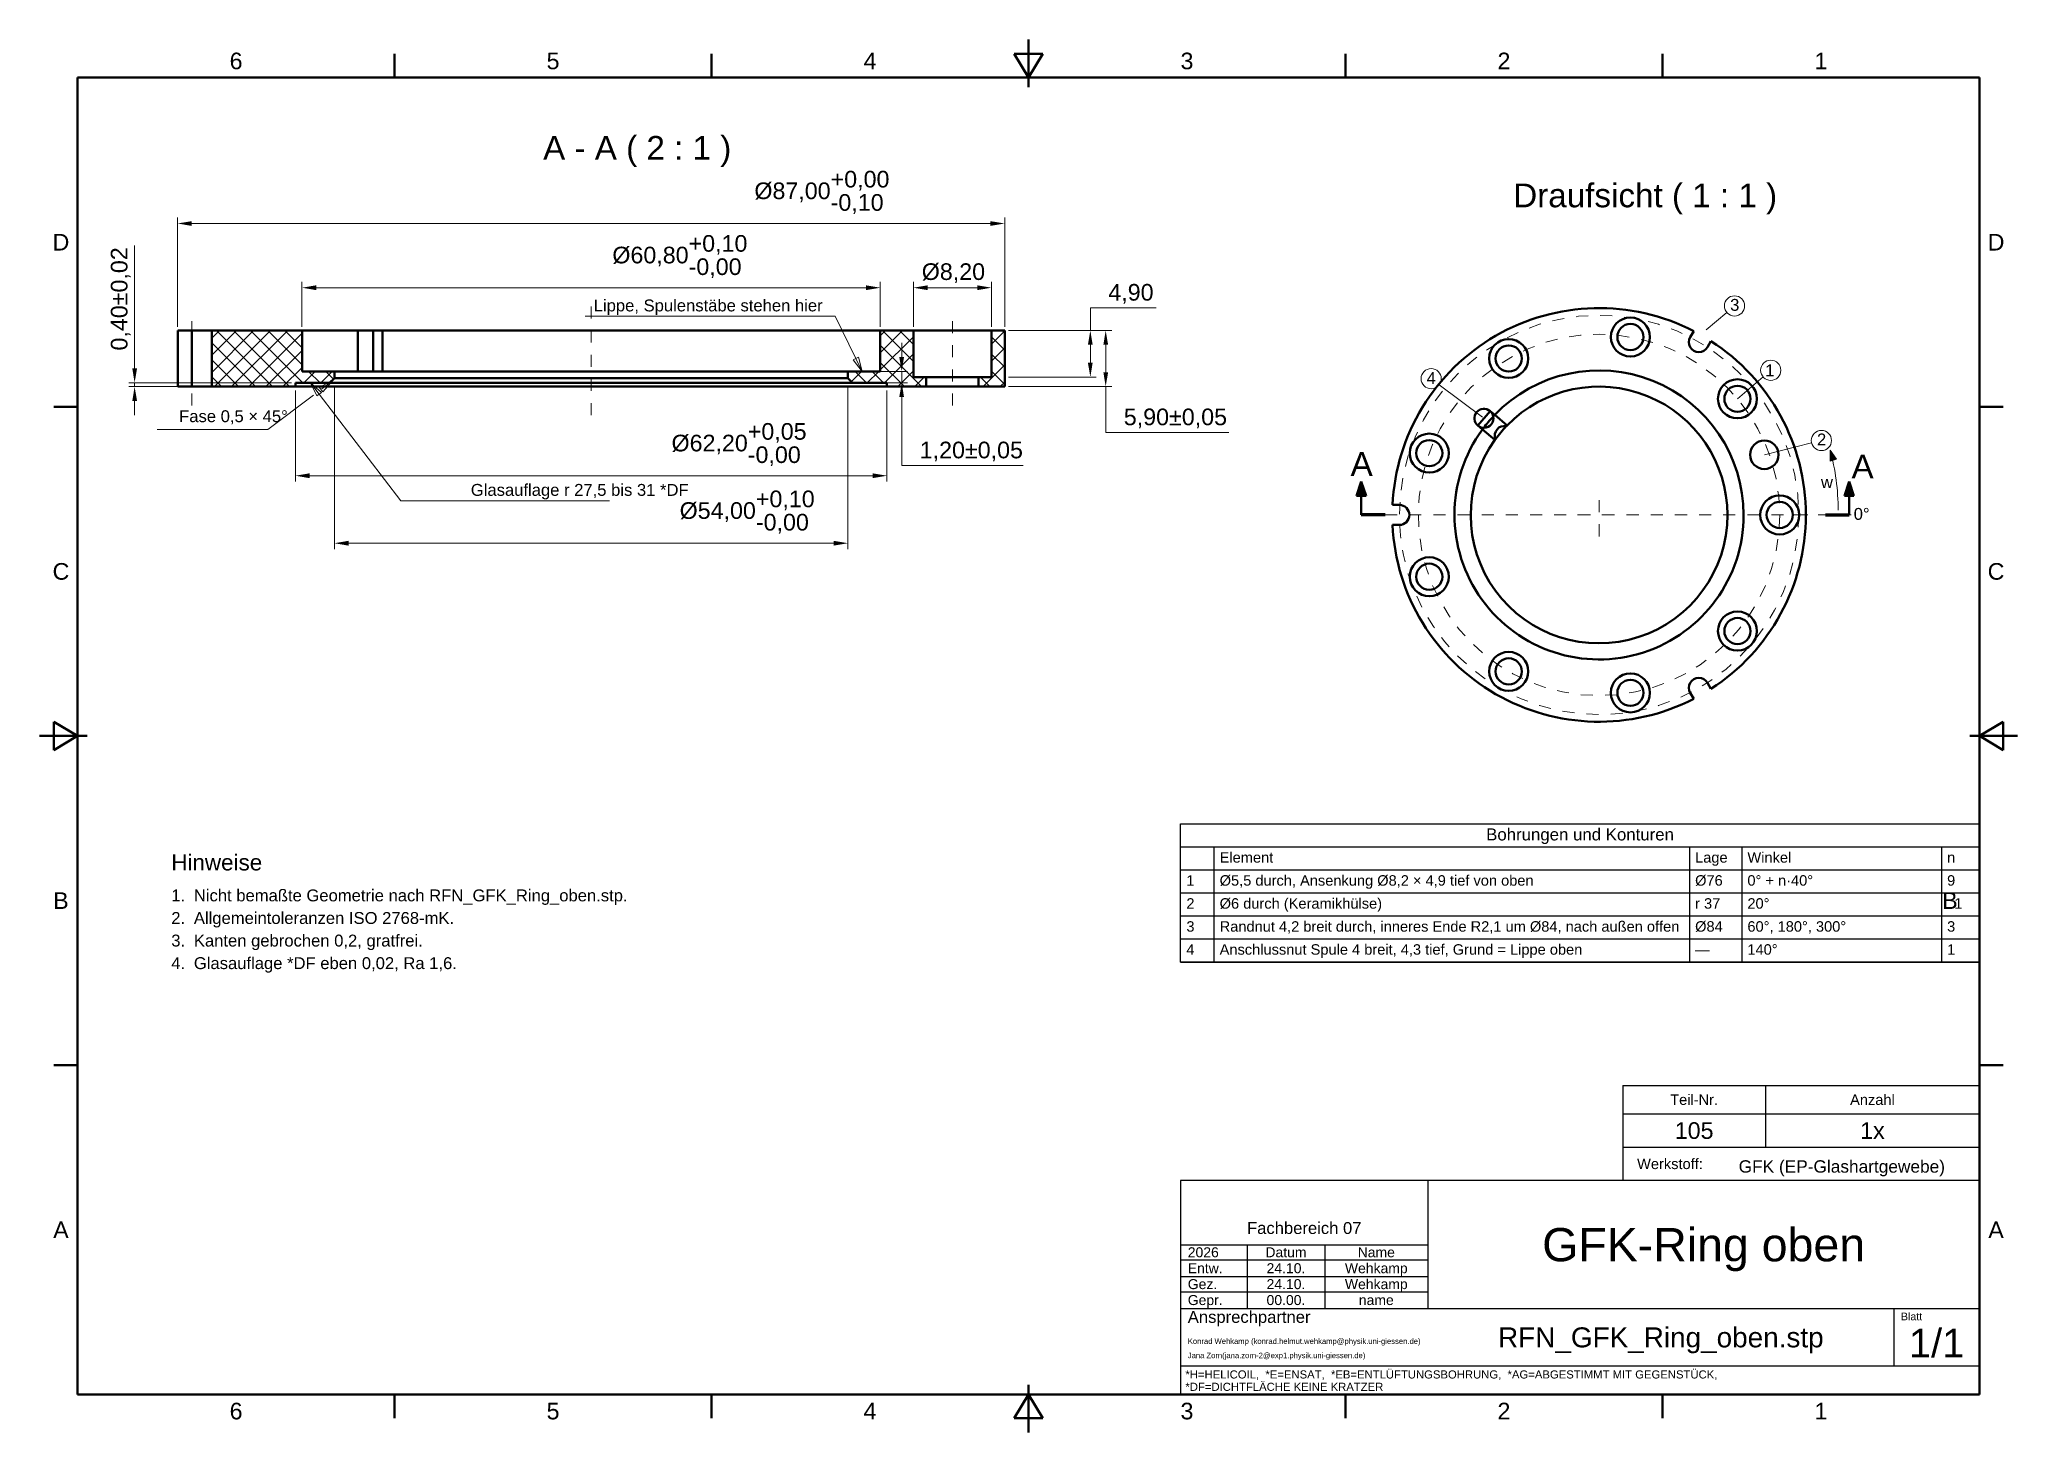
# Model space of a CAD drawing. Header units: inches. Extents: x 0.8 to 17.2, y 0.6 to 12.1.
import ezdxf
from ezdxf.enums import TextEntityAlignment as Align

# ---------------------------------------------------------------- set-up
doc = ezdxf.new("R2010")
doc.units = ezdxf.units.IN
doc.header["$MEASUREMENT"] = 0
doc.linetypes.add('CENTER2', pattern=[1.125, 0.75, -0.125, 0.125, -0.125])
doc.layers.get('0').update_dxf_attribs({"lineweight": 25})
for name, color, linetype, lineweight in [('BEMASSUNG', 7, 'Continuous', 18), ('MITTELLINIE', 7, 'CENTER2', 18), ('RAHMEN', 7, 'Continuous', 50), ('SCHNITTLINIE', 7, 'Continuous', 50), ('SCHRAFFUR', 7, 'Continuous', 18), ('SCHRIFTFELD', 7, 'Continuous', 25), ('SICHTKANTE', 7, 'Continuous', 50), ('TEXT', 7, 'Continuous', 18)]:
    doc.layers.add(name, color=color, linetype=linetype, lineweight=lineweight)
doc.styles.add('ISO_101', font='arial.ttf')
doc.styles.add('ISO_104', font='arial.ttf')
doc.styles.add('ISO_14', font='arial.ttf')
doc.styles.add('ISO_15', font='arial.ttf')
doc.styles.add('ISO_20', font='arial.ttf')
doc.styles.add('ISO_72', font='arial.ttf')
doc.styles.add('ISO_73', font='arial.ttf')
doc.styles.add('ISO_74', font='arial.ttf')
doc.styles.add('ISO_75', font='arial.ttf')
doc.styles.add('ISO_76', font='arial.ttf')
doc.styles.add('ISO_77', font='arial.ttf')
doc.styles.add('ISO_80', font='arial.ttf')
doc.styles.add('ISO_81', font='arial.ttf')
doc.styles.add('ISO_83', font='arial.ttf')
doc.styles.add('ISO_84', font='arial.ttf')
doc.styles.add('ISO_85', font='arial.ttf')
doc.styles.add('ISO_86', font='arial.ttf')
doc.styles.add('ISO_87', font='arial.ttf')
doc.styles.add('ISO_89', font='arial.ttf')
doc.styles.add('ISO_92', font='arial.ttf')
doc.styles.add('ISO_95', font='arial.ttf')
doc.styles.add('ISO_98', font='arial.ttf')
doc.styles.add('ISO_DWG_RFN', font='arial.ttf')
doc.dimstyles.new('DWG_RFN', dxfattribs={"dimtxt": 0.137795, "dimasz": 0.11811, "dimexe": 0.049213, "dimexo": 0.031496, "dimgap": 0.031496, "dimtad": 1, "dimlfac": 25.4, "dimtxsty": 'ISO_DWG_RFN', "dimcen": 2.5, "dimclrd": 7, "dimclre": 7, "dimclrt": 7, "dimadec": 1, "dimazin": 3, "dimtfac": 1, "dimtmove": 0, "dimatfit": 3, "dimfxl": 0, "dimlwd": 18, "dimlwe": 18})

msp = doc.modelspace()

# ---------------------------------------------------------------- texts
at = {"layer": 'RAHMEN', "style": 'ISO_14'}
for s, p in [('6', (2.44619, 11.93504)), ('5', (5.07087, 11.93504)), ('4', (7.69554, 11.93504)), ('3', (10.32021, 11.93504)), ('2', (12.94488, 11.93504)), ('1', (15.56955, 11.93504)), ('D', (0.99606, 10.43406)), ('D', (17.01969, 10.43406)), ('C', (0.99606, 7.70768)), ('C', (17.01969, 7.70768)), ('B', (0.99606, 4.9813)), ('B', (16.6378, 4.9813)), ('A', (0.99606, 2.25492)), ('A', (17.01969, 2.25492)), ('6', (2.44619, 0.75394)), ('5', (5.07087, 0.75394)), ('4', (7.69554, 0.75394)), ('3', (10.32021, 0.75394)), ('2', (12.94488, 0.75394)), ('1', (15.56955, 0.75394))]:
    msp.add_text(s, height=0.1378, dxfattribs=at).set_placement(p, align=Align.MIDDLE_CENTER)
at = {"layer": 'SCHRIFTFELD'}
for s, height, style, p in [('Teil-Nr.', 0.086614, 'ISO_81', (14.51969, 3.33268)), ('Anzahl', 0.086614, 'ISO_81', (15.99606, 3.33268)), ('Fachbereich 07', 0.0984252, 'ISO_73', (11.29134, 2.26969))]:
    msp.add_text(s, height=height, dxfattribs=dict(at, style=style)).set_placement(p, align=Align.MIDDLE_CENTER)
for s, height, style, p in [('Werkstoff:', 0.086614, 'ISO_80', (14.04724, 2.80118)), ('Ansprechpartner', 0.0984252, 'ISO_72', (10.32677, 1.53346)), ('Blatt', 0.062992, 'ISO_74', (16.23228, 1.5374))]:
    msp.add_text(s, height=height, dxfattribs=dict(at, style=style)).set_placement(p, align=Align.MIDDLE_LEFT)
at = {"layer": 'SCHRIFTFELD', "color": 8, "true_color": 0x808080, "style": 'ISO_77'}
for s, p in [('*H=HELICOIL,  *E=ENSAT,  *EB=ENTLÜFTUNGSBOHRUNG,  *AG=ABGESTIMMT MIT GEGENSTÜCK,', (10.30709, 1.05709)), ('*DF=DICHTFLÄCHE KEINE KRATZER', (10.30709, 0.95472))]:
    msp.add_text(s, height=0.0669291, dxfattribs=at).set_placement(p, align=Align.MIDDLE_LEFT)
at = {"layer": 'TEXT'}
for s, height, style, p in [('A - A ( 2 : 1 )', 0.1968504, 'ISO_20', (5.76789, 11.21528)), ('Draufsicht ( 1 : 1 )', 0.1968504, 'ISO_20', (14.11435, 10.82158)), ('3', 0.09843, 'ISO_73', (14.85601, 9.91493)), ('4', 0.09843, 'ISO_73', (12.34305, 9.30962)), ('1', 0.09843, 'ISO_73', (15.14649, 9.37254)), ('2', 0.09843, 'ISO_73', (15.57525, 8.80011)), ('A', 0.19685, 'ISO_20', (11.76661, 8.59733)), ('A', 0.19685, 'ISO_20', (15.9147, 8.57604)), ('Bohrungen und Konturen', 0.0996063, 'ISO_101', (13.57498, 5.52945)), ('Datum', 0.082677, 'ISO_83', (11.13976, 2.0689)), ('Name', 0.082677, 'ISO_83', (11.8878, 2.0689))]:
    msp.add_text(s, height=height, dxfattribs=dict(at, style=style)).set_placement(p, align=Align.MIDDLE_CENTER)
at = {"layer": 'TEXT', "style": 'ISO_76'}
for s, p in [('Lippe, Spulenstäbe stehen hier', (7.30332, 9.86095)), ('Fase 0,5 × 45°', (2.87419, 8.94363))]:
    msp.add_text(s, height=0.0984252, dxfattribs=at).set_placement(p, align=Align.RIGHT)
at = {"layer": 'TEXT'}
for s, height, style, p in [('Glasauflage r 27,5 bis 31 *DF', 0.0984252, 'ISO_75', (4.38994, 8.33339)), ('w', 0.09843, 'ISO_75', (15.56974, 8.39724)), ('0°', 0.098425, 'ISO_75', (15.84112, 8.13451)), ('Hinweise', 0.132874, 'ISO_104', (1.90962, 5.23103)), ('Nicht bemaßte Geometrie nach RFN_GFK_Ring_oben.stp.', 0.0984252, 'ISO_75', (2.09663, 4.97512)), ('1.', 0.098425, 'ISO_75', (1.90962, 4.97512)), ('2.', 0.098425, 'ISO_75', (1.90962, 4.78811)), ('Allgemeintoleranzen ISO 2768-mK.', 0.0984252, 'ISO_75', (2.09663, 4.78811)), ('3.', 0.098425, 'ISO_75', (1.90962, 4.60111)), ('Kanten gebrochen 0,2, gratfrei.', 0.0984252, 'ISO_75', (2.09663, 4.60111)), ('4.', 0.098425, 'ISO_75', (1.90962, 4.4141)), ('Glasauflage *DF eben 0,02, Ra 1,6.', 0.0984252, 'ISO_75', (2.09663, 4.4141))]:
    msp.add_text(s, height=height, dxfattribs=dict(at, style=style)).set_placement(p)
for s, height, style, p in [('Element', 0.086614, 'ISO_80', (10.59072, 5.3389)), ('Lage', 0.086614, 'ISO_80', (14.52773, 5.3389)), ('Winkel', 0.086614, 'ISO_80', (14.9608, 5.3389)), ('n', 0.08661, 'ISO_80', (16.61435, 5.3389)), ('1', 0.08661, 'ISO_80', (10.31513, 5.14835)), ('Ø5,5 durch, Ansenkung Ø8,2 × 4,9 tief von oben', 0.0866142, 'ISO_80', (10.59072, 5.14835)), ('Ø76', 0.086614, 'ISO_80', (14.52773, 5.14835)), ('0° + n·40°', 0.086614, 'ISO_80', (14.9608, 5.14835)), ('9', 0.08661, 'ISO_80', (16.61435, 5.14835)), ('2', 0.08661, 'ISO_80', (10.31513, 4.9578)), ('Ø6 durch (Keramikhülse)', 0.0866142, 'ISO_80', (10.59072, 4.9578)), ('r 37', 0.086614, 'ISO_80', (14.52773, 4.9578)), ('20°', 0.086614, 'ISO_80', (14.9608, 4.9578)), ('1', 0.08661, 'ISO_80', (16.6734, 4.9578)), ('3', 0.08661, 'ISO_80', (10.31513, 4.76725)), ('Randnut 4,2 breit durch, inneres Ende R2,1 um Ø84, nach außen offen', 0.0866142, 'ISO_80', (10.59072, 4.76725)), ('Ø84', 0.086614, 'ISO_80', (14.52773, 4.76725)), ('60°, 180°, 300°', 0.0866142, 'ISO_80', (14.9608, 4.76725)), ('3', 0.08661, 'ISO_80', (16.61435, 4.76725)), ('4', 0.08661, 'ISO_80', (10.31513, 4.5767)), ('Anschlussnut Spule 4 breit, 4,3 tief, Grund = Lippe oben', 0.0866142, 'ISO_80', (10.59072, 4.5767)), ('140°', 0.086614, 'ISO_80', (14.9608, 4.5767)), ('1', 0.08661, 'ISO_80', (16.61435, 4.5767)), ('—', 0.08661, 'ISO_80', (14.52773, 4.5767)), ('Entw.', 0.082677, 'ISO_87', (10.32677, 1.93701)), ('Gez.', 0.082677, 'ISO_87', (10.32677, 1.80512)), ('Gepr.', 0.082677, 'ISO_87', (10.32677, 1.67323)), ('Konrad Wehkamp (konrad.helmut.wehkamp@physik.uni-giessen.de)', 0.0452756, 'ISO_98', (10.32677, 1.33268)), ('Jana Zorn(jana.zorn-2@exp1.physik.uni-giessen.de)', 0.0452756, 'ISO_98', (10.32677, 1.21457))]:
    msp.add_text(s, height=height, dxfattribs=dict(at, style=style)).set_placement(p, align=Align.MIDDLE_LEFT)
at = {"layer": 'TEXT', "color": 5, "true_color": 0x0000ff}
for s, height, style, p in [('105', 0.137795, 'ISO_15', (14.51969, 3.07677)), ('1x', 0.137795, 'ISO_15', (15.99606, 3.07677)), ('GFK (EP-Glashartgewebe)', 0.1023622, 'ISO_86', (15.74262, 2.77954)), ('GFK-Ring oben', 0.2755905, 'ISO_95', (14.59843, 2.13189)), ('24.10.', 0.082677, 'ISO_85', (11.13976, 1.93701)), ('Wehkamp', 0.082677, 'ISO_85', (11.8878, 1.93701)), ('24.10.', 0.082677, 'ISO_85', (11.13976, 1.80512)), ('Wehkamp', 0.082677, 'ISO_85', (11.8878, 1.80512)), ('00.00.', 0.082677, 'ISO_85', (11.13976, 1.67323)), ('name', 0.082677, 'ISO_85', (11.8878, 1.67323)), ('RFN_GFK_Ring_oben.stp', 0.1653543, 'ISO_92', (14.24409, 1.36417)), ('1/1', 0.23622, 'ISO_89', (16.52756, 1.31693))]:
    msp.add_text(s, height=height, dxfattribs=dict(at, style=style)).set_placement(p, align=Align.MIDDLE_CENTER)
at = {"layer": 'TEXT', "color": 5, "true_color": 0x0000ff, "style": 'ISO_84'}
msp.add_text('2026', height=0.082677, dxfattribs=at).set_placement((10.32677, 2.0689), align=Align.MIDDLE_LEFT)

# ---------------------------------------------------------------- blocks, each defined once
blk = doc.blocks.new('Leader Text1')
at = {"layer": 'BEMASSUNG', "color": 7, "lineweight": 18}
for p, q in [((3.135, 9.176), (3.063, 9.27)), ((3.154, 9.19), (3.063, 9.27)), ((3.063, 9.27), (3.116, 9.162)), ((3.116, 9.162), (3.154, 9.19)), ((3.135, 9.176), (3.811, 8.293)), ((3.811, 8.293), (3.969, 8.293))]:
    blk.add_line(p, q, dxfattribs=at)
at = {"layer": 'BEMASSUNG', "color": 7, "lineweight": 18, "flags": 128}
blk.add_lwpolyline([(3.154, 9.19), (3.063, 9.27), (3.116, 9.162), (3.154, 9.19)], dxfattribs=at)
at = {"layer": 'BEMASSUNG', "color": 7}
blk.add_solid([(3.154, 9.19), (3.063, 9.27), (3.116, 9.162), (3.154, 9.19)], dxfattribs=at)
blk = doc.blocks.new('Leader Text2')
at = {"layer": 'BEMASSUNG', "color": 7, "lineweight": 18}
for p, q in [((7.406, 9.821), (6.961, 9.821)), ((7.578, 9.47), (7.406, 9.821)), ((7.599, 9.481), (7.557, 9.46)), ((7.557, 9.46), (7.63, 9.364)), ((7.578, 9.47), (7.63, 9.364)), ((7.63, 9.364), (7.599, 9.481))]:
    blk.add_line(p, q, dxfattribs=at)
at = {"layer": 'BEMASSUNG', "color": 7, "lineweight": 18, "flags": 128}
blk.add_lwpolyline([(7.557, 9.46), (7.63, 9.364), (7.599, 9.481), (7.557, 9.46)], dxfattribs=at)
at = {"layer": 'BEMASSUNG', "color": 7}
blk.add_solid([(7.557, 9.46), (7.63, 9.364), (7.599, 9.481), (7.557, 9.46)], dxfattribs=at)
blk = doc.blocks.new('Leader Text3')
at = {"layer": 'BEMASSUNG', "color": 7, "lineweight": 18}
for p, q in [((3.244, 9.285), (3.143, 9.237)), ((3.156, 9.219), (3.244, 9.285)), ((3.16, 9.2), (3.164, 9.196)), ((3.164, 9.196), (3.244, 9.285)), ((3.087, 9.167), (2.709, 8.884)), ((2.709, 8.884), (2.551, 8.884))]:
    blk.add_line(p, q, dxfattribs=at)
at = {"layer": 'BEMASSUNG', "color": 7, "lineweight": 18, "flags": 128}
blk.add_lwpolyline([(3.164, 9.196), (3.244, 9.285), (3.135, 9.233), (3.164, 9.196)], dxfattribs=at)
at = {"layer": 'BEMASSUNG', "color": 7}
blk.add_solid([(3.164, 9.196), (3.244, 9.285), (3.135, 9.233), (3.164, 9.196)], dxfattribs=at)
blk = doc.blocks.new('Hatch_1')
at = {"layer": 'SCHRAFFUR', "color": 7, "linetype": 'Continuous', "lineweight": 18}
for p, q in [((7.039, 9.161), (7.083, 9.205)), ((7.039, 9.019), (7.225, 9.205)), ((7.315, 8.948), (7.059, 9.205)), ((7.315, 9.09), (7.2, 9.205)), ((7.039, 8.878), (7.315, 9.153)), ((7.382, 8.74), (7.039, 9.083)), ((7.075, 8.772), (7.315, 9.012)), ((6.801, 8.781), (6.886, 8.866)), ((6.926, 8.772), (6.832, 8.866)), ((6.933, 8.772), (7.028, 8.866)), ((7.068, 8.772), (6.973, 8.866)), ((7.24, 8.74), (7.039, 8.941)), ((7.185, 8.74), (7.315, 8.871)), ((7.099, 8.74), (7.094, 8.745)), ((7.326, 8.74), (7.405, 8.819))]:
    blk.add_line(p, q, dxfattribs=at)
blk = doc.blocks.new('Hatch_2')
at = {"layer": 'SCHRAFFUR', "color": 7, "linetype": 'Continuous', "lineweight": 18}
for p, q in [((1.504, 9.141), (1.568, 9.205)), ((1.504, 8.999), (1.709, 9.205)), ((1.504, 8.858), (1.851, 9.205)), ((1.528, 8.74), (1.992, 9.205)), ((2.008, 8.74), (1.543, 9.205)), ((1.669, 8.74), (2.134, 9.205)), ((2.149, 8.74), (1.685, 9.205)), ((1.811, 8.74), (2.252, 9.182)), ((2.259, 8.772), (1.826, 9.205)), ((2.252, 8.92), (1.968, 9.205)), ((2.252, 9.062), (2.109, 9.205)), ((2.252, 9.203), (2.25, 9.205)), ((1.866, 8.74), (1.504, 9.103)), ((1.952, 8.74), (2.252, 9.04)), ((1.725, 8.74), (1.504, 8.961)), ((2.093, 8.74), (2.252, 8.899)), ((2.266, 8.772), (2.361, 8.866)), ((2.401, 8.772), (2.306, 8.866)), ((2.408, 8.772), (2.502, 8.866)), ((2.511, 8.803), (2.448, 8.866)), ((1.584, 8.74), (1.504, 8.82))]:
    blk.add_line(p, q, dxfattribs=at)
blk = doc.blocks.new('Hatch_3')
at = {"layer": 'SCHRAFFUR', "color": 7, "linetype": 'Continuous', "lineweight": 18}
for p, q in [((7.961, 9.092), (8.071, 9.202)), ((8.071, 9.183), (8.049, 9.205)), ((8.071, 9.041), (7.961, 9.151)), ((7.961, 8.951), (8.071, 9.061)), ((8.071, 8.9), (7.961, 9.01)), ((7.892, 8.74), (8.071, 8.919)), ((8.071, 8.758), (7.961, 8.869)), ((7.948, 8.74), (7.869, 8.819)), ((8.033, 8.74), (8.071, 8.778))]:
    blk.add_line(p, q, dxfattribs=at)
blk = doc.blocks.new('*D13')
at = {"layer": 'BEMASSUNG', "color": 7, "lineweight": 18, "transparency": 16777216}
for p, q in [((2.937, 9.207), (2.937, 8.451)), ((7.835, 9.207), (7.835, 8.451)), ((3.055, 8.5), (7.717, 8.5))]:
    blk.add_line(p, q, dxfattribs=at)
at = {"layer": 'BEMASSUNG', "color": 7, "transparency": 16777216}
for points in [[(3.055, 8.52), (3.055, 8.48), (2.937, 8.5)], [(7.717, 8.52), (7.717, 8.48), (7.835, 8.5)]]:
    blk.add_solid(points, dxfattribs=at)
at = {"layer": 'Defpoints', "color": 0, "transparency": 16777216}
for p in [(2.937, 9.238), (7.835, 9.238), (7.835, 8.5)]:
    blk.add_point(p, dxfattribs=at)
at = {"layer": 'BEMASSUNG', "color": 7, "lineweight": 18, "transparency": 16777216, "insert": (6.052, 8.936), "char_height": 0.1378, "attachment_point": 1, "style": 'ISO_DWG_RFN'}
blk.add_mtext('\\A1;{Ø62,20\\S+0,05^ -0,00;}', dxfattribs=at)
blk = doc.blocks.new('*D14')
at = {"layer": 'BEMASSUNG', "color": 7, "lineweight": 18, "transparency": 16777216}
for p, q in [((3.26, 9.238), (3.26, 7.892)), ((7.512, 9.238), (7.512, 7.892)), ((3.378, 7.941), (7.394, 7.941))]:
    blk.add_line(p, q, dxfattribs=at)
at = {"layer": 'BEMASSUNG', "color": 7, "transparency": 16777216}
for points in [[(3.378, 7.961), (3.378, 7.921), (3.26, 7.941)], [(7.394, 7.961), (7.394, 7.921), (7.512, 7.941)]]:
    blk.add_solid(points, dxfattribs=at)
at = {"layer": 'Defpoints', "color": 0, "transparency": 16777216}
for p in [(3.26, 9.27), (7.512, 9.27), (7.512, 7.941)]:
    blk.add_point(p, dxfattribs=at)
at = {"layer": 'BEMASSUNG', "color": 7, "lineweight": 18, "transparency": 16777216, "insert": (6.119, 8.377), "char_height": 0.1378, "attachment_point": 1, "style": 'ISO_DWG_RFN'}
blk.add_mtext('\\A1;{Ø54,00\\S+0,10^ -0,00;}', dxfattribs=at)
blk = doc.blocks.new('*D15')
at = {"layer": 'BEMASSUNG', "color": 7, "lineweight": 18, "transparency": 16777216}
for p, q in [((7.958, 9.482), (7.958, 9.6)), ((7.543, 9.364), (8.007, 9.364)), ((7.958, 9.27), (7.958, 9.364)), ((7.551, 9.27), (8.007, 9.27)), ((7.958, 9.152), (7.958, 9.033)), ((7.958, 8.585), (7.958, 9.033)), ((8.965, 8.585), (7.958, 8.585))]:
    blk.add_line(p, q, dxfattribs=at)
at = {"layer": 'BEMASSUNG', "color": 7, "transparency": 16777216}
for points in [[(7.938, 9.482), (7.977, 9.482), (7.958, 9.364)], [(7.938, 9.152), (7.977, 9.152), (7.958, 9.27)]]:
    blk.add_solid(points, dxfattribs=at)
at = {"layer": 'Defpoints', "color": 0, "transparency": 16777216}
for p in [(7.512, 9.364), (7.958, 9.364), (7.52, 9.27)]:
    blk.add_point(p, dxfattribs=at)
at = {"layer": 'BEMASSUNG', "color": 7, "lineweight": 18, "transparency": 16777216, "insert": (8.107, 8.782), "char_height": 0.1378, "attachment_point": 1, "style": 'ISO_DWG_RFN'}
blk.add_mtext('\\A1;{1,20±0,05}', dxfattribs=at)
blk = doc.blocks.new('*D16')
at = {"layer": 'BEMASSUNG', "color": 7, "lineweight": 18, "transparency": 16777216}
for p, q in [((8.055, 9.734), (8.055, 10.106)), ((8.173, 10.057), (8.583, 10.057)), ((8.701, 9.734), (8.701, 10.106))]:
    blk.add_line(p, q, dxfattribs=at)
at = {"layer": 'BEMASSUNG', "color": 7, "transparency": 16777216}
for points in [[(8.173, 10.077), (8.173, 10.037), (8.055, 10.057)], [(8.583, 10.077), (8.583, 10.037), (8.701, 10.057)]]:
    blk.add_solid(points, dxfattribs=at)
at = {"layer": 'Defpoints', "color": 0, "transparency": 16777216}
for p in [(8.701, 10.057), (8.055, 9.703), (8.701, 9.703)]:
    blk.add_point(p, dxfattribs=at)
at = {"layer": 'BEMASSUNG', "color": 7, "lineweight": 18, "transparency": 16777216, "insert": (8.124, 10.259), "char_height": 0.1378, "attachment_point": 1, "style": 'ISO_DWG_RFN'}
blk.add_mtext('\\A1;{Ø8,20}', dxfattribs=at)
blk = doc.blocks.new('*D17')
at = {"layer": 'BEMASSUNG', "color": 7, "lineweight": 18, "transparency": 16777216}
for p, q in [((8.843, 9.703), (9.697, 9.703)), ((9.647, 9.356), (9.647, 9.585)), ((8.843, 9.238), (9.697, 9.238)), ((9.647, 8.859), (9.647, 9.238)), ((10.668, 8.859), (9.647, 8.859))]:
    blk.add_line(p, q, dxfattribs=at)
at = {"layer": 'BEMASSUNG', "color": 7, "transparency": 16777216}
for points in [[(9.628, 9.585), (9.667, 9.585), (9.647, 9.703)], [(9.628, 9.356), (9.667, 9.356), (9.647, 9.238)]]:
    blk.add_solid(points, dxfattribs=at)
at = {"layer": 'Defpoints', "color": 0, "transparency": 16777216}
for p in [(8.811, 9.703), (9.647, 9.703), (8.811, 9.238)]:
    blk.add_point(p, dxfattribs=at)
at = {"layer": 'BEMASSUNG', "color": 7, "lineweight": 18, "transparency": 16777216, "insert": (9.797, 9.056), "char_height": 0.1378, "attachment_point": 1, "style": 'ISO_DWG_RFN'}
blk.add_mtext('\\A1;{5,90±0,05}', dxfattribs=at)
blk = doc.blocks.new('*D18')
at = {"layer": 'BEMASSUNG', "color": 7, "lineweight": 18, "transparency": 16777216}
for p, q in [((10.064, 9.891), (9.52, 9.891)), ((9.52, 9.891), (9.52, 9.703)), ((8.843, 9.703), (9.569, 9.703)), ((9.52, 9.435), (9.52, 9.585)), ((8.843, 9.317), (9.569, 9.317))]:
    blk.add_line(p, q, dxfattribs=at)
at = {"layer": 'BEMASSUNG', "color": 7, "transparency": 16777216}
for points in [[(9.5, 9.585), (9.539, 9.585), (9.52, 9.703)], [(9.5, 9.435), (9.539, 9.435), (9.52, 9.317)]]:
    blk.add_solid(points, dxfattribs=at)
at = {"layer": 'Defpoints', "color": 0, "transparency": 16777216}
for p in [(8.811, 9.703), (9.52, 9.703), (8.811, 9.317)]:
    blk.add_point(p, dxfattribs=at)
at = {"layer": 'BEMASSUNG', "color": 7, "lineweight": 18, "transparency": 16777216, "insert": (9.669, 10.088), "char_height": 0.1378, "attachment_point": 1, "style": 'ISO_DWG_RFN'}
blk.add_mtext('\\A1;{4,90}', dxfattribs=at)
blk = doc.blocks.new('*D19')
at = {"layer": 'BEMASSUNG', "color": 7, "lineweight": 18, "transparency": 16777216}
for p, q in [((1.606, 9.388), (1.606, 10.406)), ((2.906, 9.27), (1.557, 9.27)), ((2.906, 9.238), (1.557, 9.238)), ((1.606, 9.238), (1.606, 9.27)), ((1.606, 9.12), (1.606, 9.002))]:
    blk.add_line(p, q, dxfattribs=at)
at = {"layer": 'BEMASSUNG', "color": 7, "transparency": 16777216}
for points in [[(1.587, 9.388), (1.626, 9.388), (1.606, 9.27)], [(1.587, 9.12), (1.626, 9.12), (1.606, 9.238)]]:
    blk.add_solid(points, dxfattribs=at)
at = {"layer": 'Defpoints', "color": 0, "transparency": 16777216}
for p in [(1.606, 9.27), (2.937, 9.27), (2.937, 9.238)]:
    blk.add_point(p, dxfattribs=at)
at = {"layer": 'BEMASSUNG', "color": 7, "lineweight": 18, "transparency": 16777216, "insert": (1.409, 9.537), "char_height": 0.1378, "attachment_point": 1, "rotation": 90, "style": 'ISO_DWG_RFN'}
blk.add_mtext('\\A1;{0,40±0,02}', dxfattribs=at)
blk = doc.blocks.new('*D20')
at = {"layer": 'BEMASSUNG', "color": 7, "lineweight": 18, "transparency": 16777216}
for p, q in [((1.961, 9.734), (1.961, 10.638)), ((2.079, 10.589), (8.693, 10.589)), ((8.811, 9.734), (8.811, 10.638))]:
    blk.add_line(p, q, dxfattribs=at)
at = {"layer": 'BEMASSUNG', "color": 7, "transparency": 16777216}
for points in [[(2.079, 10.608), (2.079, 10.569), (1.961, 10.589)], [(8.693, 10.608), (8.693, 10.569), (8.811, 10.589)]]:
    blk.add_solid(points, dxfattribs=at)
at = {"layer": 'Defpoints', "color": 0, "transparency": 16777216}
for p in [(8.811, 10.589), (1.961, 9.703), (8.811, 9.703)]:
    blk.add_point(p, dxfattribs=at)
at = {"layer": 'BEMASSUNG', "color": 7, "lineweight": 18, "transparency": 16777216, "insert": (6.738, 11.025), "char_height": 0.1378, "attachment_point": 1, "style": 'ISO_DWG_RFN'}
blk.add_mtext('\\A1;{Ø87,00\\S+0,00^ -0,10;}', dxfattribs=at)
blk = doc.blocks.new('*D21')
at = {"layer": 'BEMASSUNG', "color": 7, "lineweight": 18, "transparency": 16777216}
for p, q in [((2.992, 9.734), (2.992, 10.106)), ((3.11, 10.057), (7.661, 10.057)), ((7.78, 9.734), (7.78, 10.106))]:
    blk.add_line(p, q, dxfattribs=at)
at = {"layer": 'BEMASSUNG', "color": 7, "transparency": 16777216}
for points in [[(3.11, 10.077), (3.11, 10.037), (2.992, 10.057)], [(7.661, 10.077), (7.661, 10.037), (7.78, 10.057)]]:
    blk.add_solid(points, dxfattribs=at)
at = {"layer": 'Defpoints', "color": 0, "transparency": 16777216}
for p in [(7.78, 10.057), (2.992, 9.703), (7.78, 9.703)]:
    blk.add_point(p, dxfattribs=at)
at = {"layer": 'BEMASSUNG', "color": 7, "lineweight": 18, "transparency": 16777216, "insert": (5.562, 10.493), "char_height": 0.1378, "attachment_point": 1, "style": 'ISO_DWG_RFN'}
blk.add_mtext('\\A1;{Ø60,80\\S+0,10^ -0,00;}', dxfattribs=at)

# ---------------------------------------------------------------- dimensions: what is measured, and where the dimension line sits
at = {"layer": 'BEMASSUNG', "color": 7, "lineweight": 18}
for base, p1, p2, angle, text, override, picture, middle in [((8.81102, 10.58858), (1.96063, 9.70276), (8.81102, 9.70276), 180, '{Ø<>}', {"dimgap": 0.031496, "dimdec": 2, "dimlfac": 12.7, "dimsah": 1, "dimtol": 1, "dimlim": 0, "dimtp": 0, "dimtm": 0.1, "dimtdec": 2, "dimtofl": 0, "dimatfit": 1}, '*D20', (7.28369, 10.58858)), ((7.77953, 10.05709), (2.99213, 9.70276), (7.77953, 9.70276), 180, '{Ø<>}', {"dimgap": 0.031496, "dimdec": 2, "dimlfac": 12.7, "dimsah": 1, "dimtol": 1, "dimlim": 0, "dimtp": 0.1, "dimtm": 1e-09, "dimtdec": 2, "dimtofl": 0, "dimatfit": 1}, '*D21', (6.10773, 10.05709)), ((1.6063, 9.26969), (2.93701, 9.23819), (2.93701, 9.26969), 90, '{<>}', {"dimgap": 0.031496, "dimdec": 2, "dimlfac": 12.7, "dimsah": 1, "dimtol": 1, "dimlim": 0, "dimtp": 0.02, "dimtm": 0.02, "dimtdec": 2, "dimtofl": 1, "dimatfit": 1}, '*D19', (1.6063, 9.95582)), ((8.70079, 10.05709), (8.05512, 9.70276), (8.70079, 9.70276), 180, '{Ø<>}', {"dimgap": 0.031496, "dimdec": 2, "dimlfac": 12.7, "dimsah": 1, "dimtol": 0, "dimlim": 0, "dimtp": 0, "dimtm": 0, "dimtdec": 2, "dimtofl": 0, "dimatfit": 1}, '*D16', (8.37795, 10.05709)), ((9.51969, 9.70276), (8.81102, 9.31693), (8.81102, 9.70276), 90, '{<>}', {"dimgap": 0.031496, "dimtih": 1, "dimtoh": 1, "dimdec": 2, "dimlfac": 12.7, "dimsah": 1, "dimtol": 0, "dimlim": 0, "dimtp": 0, "dimtm": 0, "dimtdec": 2, "dimtofl": 0, "dimtmove": 1, "dimatfit": 2}, '*D18', (9.52634, 9.89107)), ((9.64738, 9.70276), (8.81102, 9.23819), (8.81102, 9.70276), 90, '{<>}', {"dimgap": 0.031496, "dimtih": 1, "dimtoh": 1, "dimdec": 2, "dimlfac": 12.7, "dimsah": 1, "dimtol": 1, "dimlim": 0, "dimtp": 0.05, "dimtm": 0.05, "dimtdec": 2, "dimtofl": 0, "dimtmove": 1, "dimatfit": 2}, '*D17', (9.65805, 8.85931)), ((7.95777, 9.36417), (7.51951, 9.26969), (7.51181, 9.36417), 90, '{<>}', {"dimgap": 0.031496, "dimtih": 1, "dimtoh": 1, "dimdec": 2, "dimlfac": 12.7, "dimsah": 1, "dimtol": 1, "dimlim": 0, "dimtp": 0.05, "dimtm": 0.05, "dimtdec": 2, "dimtofl": 1, "dimtmove": 1, "dimatfit": 1}, '*D15', (7.97055, 8.58468)), ((7.83465, 8.5), (2.93701, 9.23819), (7.83465, 9.23819), 180, '{Ø<>}', {"dimgap": 0.031496, "dimdec": 2, "dimlfac": 12.7, "dimsah": 1, "dimtol": 1, "dimlim": 0, "dimtp": 0.05, "dimtm": 1e-09, "dimtdec": 2, "dimtofl": 0, "dimatfit": 1}, '*D13', (6.59827, 8.5)), ((7.51181, 7.94094), (3.25984, 9.26969), (7.51181, 9.26969), 180, '{Ø<>}', {"dimgap": 0.031496, "dimdec": 2, "dimlfac": 12.7, "dimsah": 1, "dimtol": 1, "dimlim": 0, "dimtp": 0.1, "dimtm": 1e-09, "dimtdec": 2, "dimtofl": 0, "dimatfit": 1}, '*D14', (6.66392, 7.94094))]:
    dim = msp.add_linear_dim(base=base, p1=p1, p2=p2, angle=angle, text=text, dimstyle='DWG_RFN', override=override, dxfattribs=at)
    dim.commit()
    dim.dimension.update_dxf_attribs({"geometry": picture, "text_midpoint": middle, "dimtype": 160})

# ---------------------------------------------------------------- hatches: boundary and pattern name
at = {"layer": 'BEMASSUNG'}
msp.add_hatch(color=7, dxfattribs=at).paths.add_polyline_path([(15.69969, 8.63809), (15.64727, 8.62106), (15.64672, 8.71195)])
at = {"layer": 'SCHNITTLINIE'}
for points in [[(11.80315, 8.33268), (11.72441, 8.33268), (11.76378, 8.45079)], [(15.84252, 8.33268), (15.76378, 8.33268), (15.80315, 8.45079)]]:
    msp.add_hatch(color=7, dxfattribs=at).paths.add_polyline_path(points)

# ---------------------------------------------------------------- linework, layer by layer
at = {"layer": 'BEMASSUNG'}
for p, q in [((14.61811, 9.70949), (14.79006, 9.85279)), ((6.96063, 9.82087), (5.33661, 9.82087)), ((12.76719, 8.98501), (12.40892, 9.25371)), ((14.87833, 9.13685), (15.0904, 9.31862)), ((2.55118, 8.88386), (1.79331, 8.88386)), ((15.10113, 8.67342), (15.4924, 8.77123)), ((15.64672, 8.71195), (15.69969, 8.63809)), ((15.64727, 8.62106), (15.64672, 8.71195)), ((15.69969, 8.63809), (15.64727, 8.62106)), ((3.9685, 8.29331), (5.53839, 8.29331))]:
    msp.add_line(p, q, dxfattribs=at)
for centre in [(14.85433, 9.90634), (12.34199, 9.30391), (15.15392, 9.37307), (15.57357, 8.79153)]:
    msp.add_circle(centre, 0.08366, dxfattribs=at)
msp.add_arc((13.74393, 8.20756), 1.9685, 0.181365, 14.846471, dxfattribs=at)
at = {"layer": 'MITTELLINIE', "ltscale": 0.086614}
for p, q in [((2.07874, 9.08071), (2.07874, 9.86024)), ((8.37795, 9.08071), (8.37795, 9.86024))]:
    msp.add_line(p, q, dxfattribs=at)
at = {"layer": 'MITTELLINIE', "ltscale": 0.092544}
msp.add_line((5.38583, 9.00197), (5.38583, 9.93898), dxfattribs=at)
at = {"layer": 'MITTELLINIE', "ltscale": 0.07874}
for p, q in [((13.73228, 7.99803), (13.73228, 8.35236)), ((13.55512, 8.1752), (13.90945, 8.1752))]:
    msp.add_line(p, q, dxfattribs=at)
at = {"layer": 'MITTELLINIE', "ltscale": 0.089989}
msp.add_line((11.96063, 8.1752), (15.50394, 8.1752), dxfattribs=at)
at = {"layer": 'MITTELLINIE', "ltscale": 0.08399}
msp.add_line((15.34646, 8.1752), (15.8189, 8.1752), dxfattribs=at)
at = {"layer": 'MITTELLINIE', "ltscale": 0.088799}
msp.add_circle((13.73228, 8.1752), 1.65354, dxfattribs=at)
at = {"layer": 'MITTELLINIE', "ltscale": 0.088889}
msp.add_circle((13.73228, 8.1752), 1.49606, dxfattribs=at)
at = {"layer": 'RAHMEN'}
for p, q in [((3.75853, 11.79724), (3.75853, 11.99409)), ((6.3832, 11.79724), (6.3832, 11.99409)), ((9.12598, 11.99409), (8.88976, 11.99409)), ((8.88976, 11.99409), (9.00787, 11.79724)), ((9.00787, 12.1122), (9.00787, 11.7185)), ((9.00787, 11.79724), (9.12598, 11.99409)), ((9.00787, 11.79724), (9.00787, 11.99409)), ((11.63255, 11.79724), (11.63255, 11.99409)), ((14.25722, 11.79724), (14.25722, 11.99409)), ((16.88189, 11.79724), (1.13386, 11.79724)), ((1.13386, 11.79724), (1.13386, 0.89173)), ((16.88189, 0.89173), (16.88189, 11.79724)), ((1.13386, 9.07087), (0.93701, 9.07087)), ((16.88189, 9.07087), (17.07874, 9.07087)), ((1.13386, 6.34449), (0.93701, 6.4626)), ((0.93701, 6.4626), (0.93701, 6.22638)), ((17.07874, 6.4626), (16.88189, 6.34449)), ((17.07874, 6.22638), (17.07874, 6.4626)), ((0.8189, 6.34449), (1.2126, 6.34449)), ((1.13386, 6.34449), (0.93701, 6.34449)), ((0.93701, 6.22638), (1.13386, 6.34449)), ((17.19685, 6.34449), (16.80315, 6.34449)), ((16.88189, 6.34449), (17.07874, 6.34449)), ((16.88189, 6.34449), (17.07874, 6.22638)), ((1.13386, 3.61811), (0.93701, 3.61811)), ((16.88189, 3.61811), (17.07874, 3.61811)), ((1.13386, 0.89173), (16.88189, 0.89173)), ((3.75853, 0.89173), (3.75853, 0.69488)), ((6.3832, 0.89173), (6.3832, 0.69488)), ((9.00787, 0.89173), (8.88976, 0.69488)), ((9.00787, 0.57677), (9.00787, 0.97047)), ((9.12598, 0.69488), (9.00787, 0.89173)), ((9.00787, 0.89173), (9.00787, 0.69488)), ((11.63255, 0.89173), (11.63255, 0.69488)), ((14.25722, 0.89173), (14.25722, 0.69488)), ((8.88976, 0.69488), (9.12598, 0.69488))]:
    msp.add_line(p, q, dxfattribs=at)
at = {"layer": 'SCHNITTLINIE'}
for p, q in [((11.72441, 8.33268), (11.76378, 8.45079)), ((11.76378, 8.1752), (11.76378, 8.45079)), ((11.76378, 8.45079), (11.80315, 8.33268)), ((15.76378, 8.33268), (15.80315, 8.45079)), ((15.80315, 8.1752), (15.80315, 8.45079)), ((15.80315, 8.45079), (15.84252, 8.33268)), ((11.80315, 8.33268), (11.72441, 8.33268)), ((15.84252, 8.33268), (15.76378, 8.33268))]:
    msp.add_line(p, q, dxfattribs=at)
at = {"layer": 'SCHNITTLINIE', "lineweight": 70}
for p, q in [((11.96063, 8.1752), (11.76378, 8.1752)), ((15.6063, 8.1752), (15.80315, 8.1752))]:
    msp.add_line(p, q, dxfattribs=at)
at = {"layer": 'SCHRIFTFELD'}
for p, q in [((10.26772, 5.61614), (16.88189, 5.61614)), ((10.26772, 4.47283), (10.26772, 5.61614)), ((16.88189, 5.61614), (16.88189, 4.47283)), ((10.26772, 5.42559), (16.88189, 5.42559)), ((10.54331, 5.42559), (10.54331, 4.47283)), ((14.48031, 5.42559), (14.48031, 4.47283)), ((14.91339, 5.42559), (14.91339, 4.47283)), ((16.56693, 5.42559), (16.56693, 4.47283)), ((10.26772, 5.23504), (16.88189, 5.23504)), ((10.26772, 5.04449), (16.88189, 5.04449)), ((10.26772, 4.85394), (16.88189, 4.85394)), ((10.26772, 4.66339), (16.88189, 4.66339)), ((16.88189, 4.47283), (10.26772, 4.47283)), ((10.26772, 4.47283), (16.88189, 4.47283)), ((13.92913, 3.45079), (16.88189, 3.45079)), ((13.92913, 3.45079), (13.92913, 2.66339)), ((15.11024, 3.45079), (15.11024, 2.93898)), ((13.92913, 3.21457), (16.88189, 3.21457)), ((13.92913, 2.93898), (16.88189, 2.93898)), ((16.88189, 2.66339), (10.26772, 2.66339)), ((10.26772, 2.66339), (10.26772, 0.89173)), ((12.31496, 2.66339), (12.31496, 1.60433)), ((16.88189, 0.89173), (16.88189, 2.66339)), ((10.26772, 2.13189), (12.31496, 2.13189)), ((10.8189, 2.13189), (10.8189, 1.60433)), ((11.46063, 2.13189), (11.46063, 1.60433)), ((10.26772, 2.00591), (12.31496, 2.00591)), ((10.26772, 1.86811), (12.31496, 1.86811)), ((10.26772, 1.74213), (12.31496, 1.74213)), ((10.26772, 1.60433), (16.88189, 1.60433)), ((16.17323, 1.60433), (16.17323, 1.12795)), ((10.26772, 1.12795), (16.88189, 1.12795)), ((10.26772, 0.89173), (16.88189, 0.89173))]:
    msp.add_line(p, q, dxfattribs=at)
at = {"layer": 'SICHTKANTE'}
for p, q in [((2.07874, 9.70276), (1.96462, 9.70276)), ((1.96462, 9.23819), (1.96462, 9.70276)), ((2.08414, 9.70276), (2.07874, 9.70276)), ((2.07874, 9.23819), (2.07874, 9.70276)), ((2.08954, 9.70276), (2.08414, 9.70276)), ((2.09494, 9.70276), (2.08954, 9.70276)), ((2.1003, 9.70276), (2.09494, 9.70276)), ((2.10563, 9.70276), (2.1003, 9.70276)), ((2.11096, 9.70276), (2.10563, 9.70276)), ((2.11628, 9.70276), (2.11096, 9.70276)), ((2.12147, 9.70276), (2.11628, 9.70276)), ((2.12667, 9.70276), (2.12147, 9.70276)), ((2.13187, 9.70276), (2.12667, 9.70276)), ((2.13692, 9.70276), (2.13187, 9.70276)), ((2.14192, 9.70276), (2.13692, 9.70276)), ((2.14692, 9.70276), (2.14192, 9.70276)), ((2.15184, 9.70276), (2.14692, 9.70276)), ((2.15657, 9.70276), (2.15184, 9.70276)), ((2.1613, 9.70276), (2.15657, 9.70276)), ((2.16604, 9.70276), (2.1613, 9.70276)), ((2.17049, 9.70276), (2.16604, 9.70276)), ((2.17491, 9.70276), (2.17049, 9.70276)), ((2.17932, 9.70276), (2.17491, 9.70276)), ((2.18357, 9.70276), (2.17932, 9.70276)), ((2.1876, 9.70276), (2.18357, 9.70276)), ((2.19163, 9.70276), (2.1876, 9.70276)), ((2.19566, 9.70276), (2.19163, 9.70276)), ((2.19927, 9.70276), (2.19566, 9.70276)), ((2.20287, 9.70276), (2.19927, 9.70276)), ((2.20647, 9.70276), (2.20287, 9.70276)), ((2.20981, 9.70276), (2.20647, 9.70276)), ((2.21294, 9.70276), (2.20981, 9.70276)), ((2.21607, 9.70276), (2.21294, 9.70276)), ((2.21912, 9.70276), (2.21607, 9.70276)), ((2.22174, 9.70276), (2.21912, 9.70276)), ((2.22436, 9.70276), (2.22174, 9.70276)), ((2.22697, 9.70276), (2.22436, 9.70276)), ((2.2292, 9.70276), (2.22697, 9.70276)), ((2.23127, 9.70276), (2.2292, 9.70276)), ((2.23334, 9.70276), (2.23127, 9.70276)), ((2.23524, 9.70276), (2.23334, 9.70276)), ((2.23674, 9.70276), (2.23524, 9.70276)), ((2.23824, 9.70276), (2.23674, 9.70276)), ((2.23973, 9.70276), (2.23824, 9.70276)), ((2.24073, 9.70276), (2.23973, 9.70276)), ((2.24163, 9.70276), (2.24073, 9.70276)), ((2.24254, 9.70276), (2.24163, 9.70276)), ((2.24318, 9.70276), (2.24254, 9.70276)), ((2.24349, 9.70276), (2.24318, 9.70276)), ((2.24379, 9.70276), (2.24349, 9.70276)), ((2.24409, 9.70276), (2.24379, 9.70276)), ((2.24409, 9.23819), (2.24409, 9.70276)), ((2.24409, 9.70276), (2.99213, 9.70276)), ((2.99213, 9.70276), (2.99213, 9.36417)), ((2.99284, 9.70276), (2.99213, 9.70276)), ((2.99355, 9.70276), (2.99284, 9.70276)), ((2.99426, 9.70276), (2.99355, 9.70276)), ((2.99579, 9.70276), (2.99426, 9.70276)), ((2.99792, 9.70276), (2.99579, 9.70276)), ((3.00006, 9.70276), (2.99792, 9.70276)), ((3.00239, 9.70276), (3.00006, 9.70276)), ((3.00594, 9.70276), (3.00239, 9.70276)), ((3.0095, 9.70276), (3.00594, 9.70276)), ((3.01305, 9.70276), (3.0095, 9.70276)), ((3.01761, 9.70276), (3.01305, 9.70276)), ((3.02257, 9.70276), (3.01761, 9.70276)), ((3.02754, 9.70276), (3.02257, 9.70276)), ((3.0329, 9.70276), (3.02754, 9.70276)), ((3.03926, 9.70276), (3.0329, 9.70276)), ((3.04563, 9.70276), (3.03926, 9.70276)), ((3.05199, 9.70276), (3.04563, 9.70276)), ((3.05954, 9.70276), (3.05199, 9.70276)), ((3.0673, 9.70276), (3.05954, 9.70276)), ((3.07505, 9.70276), (3.0673, 9.70276)), ((3.08339, 9.70276), (3.07505, 9.70276)), ((3.09251, 9.70276), (3.08339, 9.70276)), ((3.10163, 9.70276), (3.09251, 9.70276)), ((3.11076, 9.70276), (3.10163, 9.70276)), ((3.12123, 9.70276), (3.11076, 9.70276)), ((3.13171, 9.70276), (3.12123, 9.70276)), ((3.14219, 9.70276), (3.13171, 9.70276)), ((3.15343, 9.70276), (3.14219, 9.70276)), ((3.16523, 9.70276), (3.15343, 9.70276)), ((3.17704, 9.70276), (3.16523, 9.70276)), ((3.18904, 9.70276), (3.17704, 9.70276)), ((3.20215, 9.70276), (3.18904, 9.70276)), ((3.21527, 9.70276), (3.20215, 9.70276)), ((3.22839, 9.70276), (3.21527, 9.70276)), ((3.24242, 9.70276), (3.22839, 9.70276)), ((3.25682, 9.70276), (3.24242, 9.70276)), ((3.27121, 9.70276), (3.25682, 9.70276)), ((3.28597, 9.70276), (3.27121, 9.70276)), ((3.30162, 9.70276), (3.28597, 9.70276)), ((3.31727, 9.70276), (3.30162, 9.70276)), ((3.33292, 9.70276), (3.31727, 9.70276)), ((3.34961, 9.70276), (3.33292, 9.70276)), ((3.36648, 9.70276), (3.34961, 9.70276)), ((3.38335, 9.70276), (3.36648, 9.70276)), ((3.40073, 9.70276), (3.38335, 9.70276)), ((3.41878, 9.70276), (3.40073, 9.70276)), ((3.43684, 9.70276), (3.41878, 9.70276)), ((3.45489, 9.70276), (3.43684, 9.70276)), ((3.45768, 9.70276), (3.45489, 9.70276)), ((3.45489, 9.70276), (3.45489, 9.36417)), ((3.46047, 9.70276), (3.45768, 9.70276)), ((3.46325, 9.70276), (3.46047, 9.70276)), ((3.46605, 9.70276), (3.46325, 9.70276)), ((3.46885, 9.70276), (3.46605, 9.70276)), ((3.47166, 9.70276), (3.46885, 9.70276)), ((3.47446, 9.70276), (3.47166, 9.70276)), ((3.47727, 9.70276), (3.47446, 9.70276)), ((3.48008, 9.70276), (3.47727, 9.70276)), ((3.48289, 9.70276), (3.48008, 9.70276)), ((3.4857, 9.70276), (3.48289, 9.70276)), ((3.48851, 9.70276), (3.4857, 9.70276)), ((3.49131, 9.70276), (3.48851, 9.70276)), ((3.49412, 9.70276), (3.49131, 9.70276)), ((3.49691, 9.70276), (3.49412, 9.70276)), ((3.4997, 9.70276), (3.49691, 9.70276)), ((3.50249, 9.70276), (3.4997, 9.70276)), ((3.50526, 9.70276), (3.50249, 9.70276)), ((3.50803, 9.70276), (3.50526, 9.70276)), ((3.51079, 9.70276), (3.50803, 9.70276)), ((3.51354, 9.70276), (3.51079, 9.70276)), ((3.51627, 9.70276), (3.51354, 9.70276)), ((3.519, 9.70276), (3.51627, 9.70276)), ((3.52173, 9.70276), (3.519, 9.70276)), ((3.52442, 9.70276), (3.52173, 9.70276)), ((3.5271, 9.70276), (3.52442, 9.70276)), ((3.52979, 9.70276), (3.5271, 9.70276)), ((3.53244, 9.70276), (3.52979, 9.70276)), ((3.53507, 9.70276), (3.53244, 9.70276)), ((3.5377, 9.70276), (3.53507, 9.70276)), ((3.54032, 9.70276), (3.5377, 9.70276)), ((3.54288, 9.70276), (3.54032, 9.70276)), ((3.54544, 9.70276), (3.54288, 9.70276)), ((3.548, 9.70276), (3.54544, 9.70276)), ((3.55051, 9.70276), (3.548, 9.70276)), ((3.553, 9.70276), (3.55051, 9.70276)), ((3.55549, 9.70276), (3.553, 9.70276)), ((3.55795, 9.70276), (3.55549, 9.70276)), ((3.56036, 9.70276), (3.55795, 9.70276)), ((3.56276, 9.70276), (3.56036, 9.70276)), ((3.56516, 9.70276), (3.56276, 9.70276)), ((3.56748, 9.70276), (3.56516, 9.70276)), ((3.56979, 9.70276), (3.56748, 9.70276)), ((3.5721, 9.70276), (3.56979, 9.70276)), ((3.57437, 9.70276), (3.5721, 9.70276)), ((3.57658, 9.70276), (3.57437, 9.70276)), ((3.57878, 9.70276), (3.57658, 9.70276)), ((3.58099, 9.70276), (3.57878, 9.70276)), ((3.65734, 9.70276), (3.58099, 9.70276)), ((3.58099, 9.36417), (3.58099, 9.70276)), ((3.65734, 9.70276), (3.65734, 9.36417)), ((3.74623, 9.70276), (3.65734, 9.70276)), ((3.83511, 9.70276), (3.74623, 9.70276)), ((3.924, 9.70276), (3.83511, 9.70276)), ((4.01971, 9.70276), (3.924, 9.70276)), ((4.12054, 9.70276), (4.01971, 9.70276)), ((4.22137, 9.70276), (4.12054, 9.70276)), ((4.3235, 9.70276), (4.22137, 9.70276)), ((4.43338, 9.70276), (4.3235, 9.70276)), ((4.54326, 9.70276), (4.43338, 9.70276)), ((4.65314, 9.70276), (4.54326, 9.70276)), ((4.76722, 9.70276), (4.65314, 9.70276)), ((4.88299, 9.70276), (4.76722, 9.70276)), ((4.99875, 9.70276), (4.88299, 9.70276)), ((5.11525, 9.70276), (4.99875, 9.70276)), ((5.23357, 9.70276), (5.11525, 9.70276)), ((5.35188, 9.70276), (5.23357, 9.70276)), ((5.4702, 9.70276), (5.35188, 9.70276)), ((5.5878, 9.70276), (5.4702, 9.70276)), ((5.70526, 9.70276), (5.5878, 9.70276)), ((5.82273, 9.70276), (5.70526, 9.70276)), ((5.93839, 9.70276), (5.82273, 9.70276)), ((6.05163, 9.70276), (5.93839, 9.70276)), ((6.16487, 9.70276), (6.05163, 9.70276)), ((6.27811, 9.70276), (6.16487, 9.70276)), ((6.38386, 9.70276), (6.27811, 9.70276)), ((6.48961, 9.70276), (6.38386, 9.70276)), ((6.59536, 9.70276), (6.48961, 9.70276)), ((6.6951, 9.70276), (6.59536, 9.70276)), ((6.79032, 9.70276), (6.6951, 9.70276)), ((6.88554, 9.70276), (6.79032, 9.70276)), ((6.97886, 9.70276), (6.88554, 9.70276)), ((7.06081, 9.70276), (6.97886, 9.70276)), ((7.14276, 9.70276), (7.06081, 9.70276)), ((7.22471, 9.70276), (7.14276, 9.70276)), ((7.2955, 9.70276), (7.22471, 9.70276)), ((7.36182, 9.70276), (7.2955, 9.70276)), ((7.42814, 9.70276), (7.36182, 9.70276)), ((7.48945, 9.70276), (7.42814, 9.70276)), ((7.53823, 9.70276), (7.48945, 9.70276)), ((7.58702, 9.70276), (7.53823, 9.70276)), ((7.6358, 9.70276), (7.58702, 9.70276)), ((7.66835, 9.70276), (7.6358, 9.70276)), ((7.69819, 9.70276), (7.66835, 9.70276)), ((7.72804, 9.70276), (7.69819, 9.70276)), ((7.7494, 9.70276), (7.72804, 9.70276)), ((7.75944, 9.70276), (7.7494, 9.70276)), ((7.76948, 9.70276), (7.75944, 9.70276)), ((7.77953, 9.70276), (7.76948, 9.70276)), ((7.77953, 9.70276), (7.77953, 9.36417)), ((7.77953, 9.70276), (8.05512, 9.70276)), ((8.05512, 9.31693), (8.05512, 9.70276)), ((8.05748, 9.70276), (8.05512, 9.70276)), ((8.05984, 9.70276), (8.05748, 9.70276)), ((8.0622, 9.70276), (8.05984, 9.70276)), ((8.06719, 9.70276), (8.0622, 9.70276)), ((8.07416, 9.70276), (8.06719, 9.70276)), ((8.08112, 9.70276), (8.07416, 9.70276)), ((8.08869, 9.70276), (8.08112, 9.70276)), ((8.09991, 9.70276), (8.08869, 9.70276)), ((8.11113, 9.70276), (8.09991, 9.70276)), ((8.12235, 9.70276), (8.11113, 9.70276)), ((8.1362, 9.70276), (8.12235, 9.70276)), ((8.15111, 9.70276), (8.1362, 9.70276)), ((8.16602, 9.70276), (8.15111, 9.70276)), ((8.18177, 9.70276), (8.16602, 9.70276)), ((8.19962, 9.70276), (8.18177, 9.70276)), ((8.21748, 9.70276), (8.19962, 9.70276)), ((8.23533, 9.70276), (8.21748, 9.70276)), ((8.25494, 9.70276), (8.23533, 9.70276)), ((8.27484, 9.70276), (8.25494, 9.70276)), ((8.29474, 9.70276), (8.27484, 9.70276)), ((8.31509, 9.70276), (8.29474, 9.70276)), ((8.33605, 9.70276), (8.31509, 9.70276)), ((8.357, 9.70276), (8.33605, 9.70276)), ((8.37795, 9.70276), (8.357, 9.70276)), ((8.39891, 9.70276), (8.37795, 9.70276)), ((8.41986, 9.70276), (8.39891, 9.70276)), ((8.44081, 9.70276), (8.41986, 9.70276)), ((8.46116, 9.70276), (8.44081, 9.70276)), ((8.48106, 9.70276), (8.46116, 9.70276)), ((8.50097, 9.70276), (8.48106, 9.70276)), ((8.52058, 9.70276), (8.50097, 9.70276)), ((8.53843, 9.70276), (8.52058, 9.70276)), ((8.55628, 9.70276), (8.53843, 9.70276)), ((8.57414, 9.70276), (8.55628, 9.70276)), ((8.58989, 9.70276), (8.57414, 9.70276)), ((8.6048, 9.70276), (8.58989, 9.70276)), ((8.61971, 9.70276), (8.6048, 9.70276)), ((8.63356, 9.70276), (8.61971, 9.70276)), ((8.64478, 9.70276), (8.63356, 9.70276)), ((8.656, 9.70276), (8.64478, 9.70276)), ((8.66721, 9.70276), (8.656, 9.70276)), ((8.67479, 9.70276), (8.66721, 9.70276)), ((8.68175, 9.70276), (8.67479, 9.70276)), ((8.68871, 9.70276), (8.68175, 9.70276)), ((8.69371, 9.70276), (8.68871, 9.70276)), ((8.69607, 9.70276), (8.69371, 9.70276)), ((8.69843, 9.70276), (8.69607, 9.70276)), ((8.70079, 9.70276), (8.69843, 9.70276)), ((8.70079, 9.70276), (8.81102, 9.70276)), ((8.70079, 9.31693), (8.70079, 9.70276)), ((8.81102, 9.23819), (8.81102, 9.70276)), ((14.48745, 9.64855), (14.51598, 9.69796)), ((14.63066, 9.56587), (14.65918, 9.61528)), ((2.99213, 9.36417), (3.25984, 9.36417)), ((3.25984, 9.36417), (3.25984, 9.30906)), ((3.26046, 9.36417), (3.25984, 9.36417)), ((3.26107, 9.36417), (3.26046, 9.36417)), ((3.26169, 9.36417), (3.26107, 9.36417)), ((3.26301, 9.36417), (3.26169, 9.36417)), ((3.26486, 9.36417), (3.26301, 9.36417)), ((3.2667, 9.36417), (3.26486, 9.36417)), ((3.26872, 9.36417), (3.2667, 9.36417)), ((3.2718, 9.36417), (3.26872, 9.36417)), ((3.27487, 9.36417), (3.2718, 9.36417)), ((3.27794, 9.36417), (3.27487, 9.36417)), ((3.28189, 9.36417), (3.27794, 9.36417)), ((3.28618, 9.36417), (3.28189, 9.36417)), ((3.29047, 9.36417), (3.28618, 9.36417)), ((3.29511, 9.36417), (3.29047, 9.36417)), ((3.30062, 9.36417), (3.29511, 9.36417)), ((3.30612, 9.36417), (3.30062, 9.36417)), ((3.31163, 9.36417), (3.30612, 9.36417)), ((3.31817, 9.36417), (3.31163, 9.36417)), ((3.32487, 9.36417), (3.31817, 9.36417)), ((3.33158, 9.36417), (3.32487, 9.36417)), ((3.33879, 9.36417), (3.33158, 9.36417)), ((3.34669, 9.36417), (3.33879, 9.36417)), ((3.35458, 9.36417), (3.34669, 9.36417)), ((3.36248, 9.36417), (3.35458, 9.36417)), ((3.37155, 9.36417), (3.36248, 9.36417)), ((3.38061, 9.36417), (3.37155, 9.36417)), ((3.38968, 9.36417), (3.38061, 9.36417)), ((3.3994, 9.36417), (3.38968, 9.36417)), ((3.40963, 9.36417), (3.3994, 9.36417)), ((3.41985, 9.36417), (3.40963, 9.36417)), ((3.43023, 9.36417), (3.41985, 9.36417)), ((3.44158, 9.36417), (3.43023, 9.36417)), ((3.45294, 9.36417), (3.44158, 9.36417)), ((3.46429, 9.36417), (3.45294, 9.36417)), ((3.47644, 9.36417), (3.46429, 9.36417)), ((3.48891, 9.36417), (3.47644, 9.36417)), ((3.50137, 9.36417), (3.48891, 9.36417)), ((3.51415, 9.36417), (3.50137, 9.36417)), ((3.5277, 9.36417), (3.51415, 9.36417)), ((3.54126, 9.36417), (3.5277, 9.36417)), ((3.55481, 9.36417), (3.54126, 9.36417)), ((3.56927, 9.36417), (3.55481, 9.36417)), ((3.58388, 9.36417), (3.56927, 9.36417)), ((3.59849, 9.36417), (3.58388, 9.36417)), ((3.61355, 9.36417), (3.59849, 9.36417)), ((3.62919, 9.36417), (3.61355, 9.36417)), ((3.64483, 9.36417), (3.62919, 9.36417)), ((3.66048, 9.36417), (3.64483, 9.36417)), ((3.6607, 9.36417), (3.66048, 9.36417)), ((3.66093, 9.36417), (3.6607, 9.36417)), ((3.66116, 9.36417), (3.66093, 9.36417)), ((3.66138, 9.36417), (3.66116, 9.36417)), ((3.66161, 9.36417), (3.66138, 9.36417)), ((3.66184, 9.36417), (3.66161, 9.36417)), ((3.66206, 9.36417), (3.66184, 9.36417)), ((3.66229, 9.36417), (3.66206, 9.36417)), ((3.66252, 9.36417), (3.66229, 9.36417)), ((3.66275, 9.36417), (3.66252, 9.36417)), ((3.66297, 9.36417), (3.66275, 9.36417)), ((3.6632, 9.36417), (3.66297, 9.36417)), ((3.66343, 9.36417), (3.6632, 9.36417)), ((3.66365, 9.36417), (3.66343, 9.36417)), ((3.66388, 9.36417), (3.66365, 9.36417)), ((3.66411, 9.36417), (3.66388, 9.36417)), ((3.66434, 9.36417), (3.66411, 9.36417)), ((3.66457, 9.36417), (3.66434, 9.36417)), ((3.66479, 9.36417), (3.66457, 9.36417)), ((3.66502, 9.36417), (3.66479, 9.36417)), ((3.66525, 9.36417), (3.66502, 9.36417)), ((3.66548, 9.36417), (3.66525, 9.36417)), ((3.6657, 9.36417), (3.66548, 9.36417)), ((3.66593, 9.36417), (3.6657, 9.36417)), ((3.66616, 9.36417), (3.66593, 9.36417)), ((3.66639, 9.36417), (3.66616, 9.36417)), ((3.66662, 9.36417), (3.66639, 9.36417)), ((3.66684, 9.36417), (3.66662, 9.36417)), ((3.66707, 9.36417), (3.66684, 9.36417)), ((3.6673, 9.36417), (3.66707, 9.36417)), ((3.66753, 9.36417), (3.6673, 9.36417)), ((3.66776, 9.36417), (3.66753, 9.36417)), ((3.66799, 9.36417), (3.66776, 9.36417)), ((3.66822, 9.36417), (3.66799, 9.36417)), ((3.66844, 9.36417), (3.66822, 9.36417)), ((3.66867, 9.36417), (3.66844, 9.36417)), ((3.6689, 9.36417), (3.66867, 9.36417)), ((3.66913, 9.36417), (3.6689, 9.36417)), ((3.66936, 9.36417), (3.66913, 9.36417)), ((3.66959, 9.36417), (3.66936, 9.36417)), ((3.66982, 9.36417), (3.66959, 9.36417)), ((3.67005, 9.36417), (3.66982, 9.36417)), ((3.67028, 9.36417), (3.67005, 9.36417)), ((3.6705, 9.36417), (3.67028, 9.36417)), ((3.67073, 9.36417), (3.6705, 9.36417)), ((3.67096, 9.36417), (3.67073, 9.36417)), ((3.67119, 9.36417), (3.67096, 9.36417)), ((3.67142, 9.36417), (3.67119, 9.36417)), ((3.67487, 9.36417), (3.67142, 9.36417)), ((3.67832, 9.36417), (3.67487, 9.36417)), ((3.68176, 9.36417), (3.67832, 9.36417)), ((3.68523, 9.36417), (3.68176, 9.36417)), ((3.68872, 9.36417), (3.68523, 9.36417)), ((3.69221, 9.36417), (3.68872, 9.36417)), ((3.69571, 9.36417), (3.69221, 9.36417)), ((3.69924, 9.36417), (3.69571, 9.36417)), ((3.70278, 9.36417), (3.69924, 9.36417)), ((3.70631, 9.36417), (3.70278, 9.36417)), ((3.70987, 9.36417), (3.70631, 9.36417)), ((3.71345, 9.36417), (3.70987, 9.36417)), ((3.71703, 9.36417), (3.71345, 9.36417)), ((3.72061, 9.36417), (3.71703, 9.36417)), ((3.72423, 9.36417), (3.72061, 9.36417)), ((3.72785, 9.36417), (3.72423, 9.36417)), ((3.73147, 9.36417), (3.72785, 9.36417)), ((3.73512, 9.36417), (3.73147, 9.36417)), ((3.73878, 9.36417), (3.73512, 9.36417)), ((3.74244, 9.36417), (3.73878, 9.36417)), ((3.74612, 9.36417), (3.74244, 9.36417)), ((3.74982, 9.36417), (3.74612, 9.36417)), ((3.75353, 9.36417), (3.74982, 9.36417)), ((3.75723, 9.36417), (3.75353, 9.36417)), ((3.76097, 9.36417), (3.75723, 9.36417)), ((3.76472, 9.36417), (3.76097, 9.36417)), ((3.76846, 9.36417), (3.76472, 9.36417)), ((3.77223, 9.36417), (3.76846, 9.36417)), ((3.77601, 9.36417), (3.77223, 9.36417)), ((3.7798, 9.36417), (3.77601, 9.36417)), ((3.78359, 9.36417), (3.7798, 9.36417)), ((3.78741, 9.36417), (3.78359, 9.36417)), ((3.79124, 9.36417), (3.78741, 9.36417)), ((3.79506, 9.36417), (3.79124, 9.36417)), ((3.79892, 9.36417), (3.79506, 9.36417)), ((3.80278, 9.36417), (3.79892, 9.36417)), ((3.80665, 9.36417), (3.80278, 9.36417)), ((3.81053, 9.36417), (3.80665, 9.36417)), ((3.81443, 9.36417), (3.81053, 9.36417)), ((3.81834, 9.36417), (3.81443, 9.36417)), ((3.82224, 9.36417), (3.81834, 9.36417)), ((3.82618, 9.36417), (3.82224, 9.36417)), ((3.83013, 9.36417), (3.82618, 9.36417)), ((3.83408, 9.36417), (3.83013, 9.36417)), ((3.83804, 9.36417), (3.83408, 9.36417)), ((3.84202, 9.36417), (3.83804, 9.36417)), ((3.84601, 9.36417), (3.84202, 9.36417)), ((3.85, 9.36417), (3.84601, 9.36417)), ((3.85026, 9.36417), (3.85, 9.36417)), ((3.85053, 9.36417), (3.85026, 9.36417)), ((3.8508, 9.36417), (3.85053, 9.36417)), ((3.85107, 9.36417), (3.8508, 9.36417)), ((3.85134, 9.36417), (3.85107, 9.36417)), ((3.85161, 9.36417), (3.85134, 9.36417)), ((3.85187, 9.36417), (3.85161, 9.36417)), ((3.85214, 9.36417), (3.85187, 9.36417)), ((3.85241, 9.36417), (3.85214, 9.36417)), ((3.85268, 9.36417), (3.85241, 9.36417)), ((3.85295, 9.36417), (3.85268, 9.36417)), ((3.85322, 9.36417), (3.85295, 9.36417)), ((3.85349, 9.36417), (3.85322, 9.36417)), ((3.85376, 9.36417), (3.85349, 9.36417)), ((3.85402, 9.36417), (3.85376, 9.36417)), ((3.85429, 9.36417), (3.85402, 9.36417)), ((3.85456, 9.36417), (3.85429, 9.36417)), ((3.85483, 9.36417), (3.85456, 9.36417)), ((3.8551, 9.36417), (3.85483, 9.36417)), ((3.85537, 9.36417), (3.8551, 9.36417)), ((3.85564, 9.36417), (3.85537, 9.36417)), ((3.85591, 9.36417), (3.85564, 9.36417)), ((3.85618, 9.36417), (3.85591, 9.36417)), ((3.85645, 9.36417), (3.85618, 9.36417)), ((3.85672, 9.36417), (3.85645, 9.36417)), ((3.85699, 9.36417), (3.85672, 9.36417)), ((3.85726, 9.36417), (3.85699, 9.36417)), ((3.85753, 9.36417), (3.85726, 9.36417)), ((3.8578, 9.36417), (3.85753, 9.36417)), ((3.85807, 9.36417), (3.8578, 9.36417)), ((3.85833, 9.36417), (3.85807, 9.36417)), ((3.8586, 9.36417), (3.85833, 9.36417)), ((3.85887, 9.36417), (3.8586, 9.36417)), ((3.85914, 9.36417), (3.85887, 9.36417)), ((3.85941, 9.36417), (3.85914, 9.36417)), ((3.85968, 9.36417), (3.85941, 9.36417)), ((3.85995, 9.36417), (3.85968, 9.36417)), ((3.86022, 9.36417), (3.85995, 9.36417)), ((3.86049, 9.36417), (3.86022, 9.36417)), ((3.86077, 9.36417), (3.86049, 9.36417)), ((3.86104, 9.36417), (3.86077, 9.36417)), ((3.86131, 9.36417), (3.86104, 9.36417)), ((3.86158, 9.36417), (3.86131, 9.36417)), ((3.86185, 9.36417), (3.86158, 9.36417)), ((3.86212, 9.36417), (3.86185, 9.36417)), ((3.86239, 9.36417), (3.86212, 9.36417)), ((3.86266, 9.36417), (3.86239, 9.36417)), ((3.86293, 9.36417), (3.86266, 9.36417)), ((3.94215, 9.36417), (3.86293, 9.36417)), ((4.02137, 9.36417), (3.94215, 9.36417)), ((4.10059, 9.36417), (4.02137, 9.36417)), ((4.18577, 9.36417), (4.10059, 9.36417)), ((4.27542, 9.36417), (4.18577, 9.36417)), ((4.36507, 9.36417), (4.27542, 9.36417)), ((4.45584, 9.36417), (4.36507, 9.36417)), ((4.55335, 9.36417), (4.45584, 9.36417)), ((4.65087, 9.36417), (4.55335, 9.36417)), ((4.74838, 9.36417), (4.65087, 9.36417)), ((4.84953, 9.36417), (4.74838, 9.36417)), ((4.95212, 9.36417), (4.84953, 9.36417)), ((5.05472, 9.36417), (4.95212, 9.36417)), ((5.15792, 9.36417), (5.05472, 9.36417)), ((5.26267, 9.36417), (5.15792, 9.36417)), ((5.36741, 9.36417), (5.26267, 9.36417)), ((5.47216, 9.36417), (5.36741, 9.36417)), ((5.57618, 9.36417), (5.47216, 9.36417)), ((5.68007, 9.36417), (5.57618, 9.36417)), ((5.78397, 9.36417), (5.68007, 9.36417)), ((5.88624, 9.36417), (5.78397, 9.36417)), ((5.98633, 9.36417), (5.88624, 9.36417)), ((6.08641, 9.36417), (5.98633, 9.36417)), ((6.1865, 9.36417), (6.08641, 9.36417)), ((6.27991, 9.36417), (6.1865, 9.36417)), ((6.37333, 9.36417), (6.27991, 9.36417)), ((6.46674, 9.36417), (6.37333, 9.36417)), ((6.55482, 9.36417), (6.46674, 9.36417)), ((6.63889, 9.36417), (6.55482, 9.36417)), ((6.72296, 9.36417), (6.63889, 9.36417)), ((6.80536, 9.36417), (6.72296, 9.36417)), ((6.87768, 9.36417), (6.80536, 9.36417)), ((6.95001, 9.36417), (6.87768, 9.36417)), ((7.02234, 9.36417), (6.95001, 9.36417)), ((7.0848, 9.36417), (7.02234, 9.36417)), ((7.14332, 9.36417), (7.0848, 9.36417)), ((7.20184, 9.36417), (7.14332, 9.36417)), ((7.25593, 9.36417), (7.20184, 9.36417)), ((7.29897, 9.36417), (7.25593, 9.36417)), ((7.342, 9.36417), (7.29897, 9.36417)), ((7.38504, 9.36417), (7.342, 9.36417)), ((7.41375, 9.36417), (7.38504, 9.36417)), ((7.44007, 9.36417), (7.41375, 9.36417)), ((7.4664, 9.36417), (7.44007, 9.36417)), ((7.48523, 9.36417), (7.4664, 9.36417)), ((7.49409, 9.36417), (7.48523, 9.36417)), ((7.50295, 9.36417), (7.49409, 9.36417)), ((7.51181, 9.36417), (7.50295, 9.36417)), ((7.51181, 9.36417), (7.51181, 9.30906)), ((7.51181, 9.36417), (7.77953, 9.36417)), ((1.96462, 9.23819), (2.07874, 9.23819)), ((2.08414, 9.23819), (2.07874, 9.23819)), ((2.08954, 9.23819), (2.08414, 9.23819)), ((2.09494, 9.23819), (2.08954, 9.23819)), ((2.1003, 9.23819), (2.09494, 9.23819)), ((2.10563, 9.23819), (2.1003, 9.23819)), ((2.11096, 9.23819), (2.10563, 9.23819)), ((2.11628, 9.23819), (2.11096, 9.23819)), ((2.12147, 9.23819), (2.11628, 9.23819)), ((2.12667, 9.23819), (2.12147, 9.23819)), ((2.13187, 9.23819), (2.12667, 9.23819)), ((2.13692, 9.23819), (2.13187, 9.23819)), ((2.14192, 9.23819), (2.13692, 9.23819)), ((2.14692, 9.23819), (2.14192, 9.23819)), ((2.15184, 9.23819), (2.14692, 9.23819)), ((2.15657, 9.23819), (2.15184, 9.23819)), ((2.1613, 9.23819), (2.15657, 9.23819)), ((2.16604, 9.23819), (2.1613, 9.23819)), ((2.17049, 9.23819), (2.16604, 9.23819)), ((2.17491, 9.23819), (2.17049, 9.23819)), ((2.17932, 9.23819), (2.17491, 9.23819)), ((2.18357, 9.23819), (2.17932, 9.23819)), ((2.1876, 9.23819), (2.18357, 9.23819)), ((2.19163, 9.23819), (2.1876, 9.23819)), ((2.19566, 9.23819), (2.19163, 9.23819)), ((2.19927, 9.23819), (2.19566, 9.23819)), ((2.20287, 9.23819), (2.19927, 9.23819)), ((2.20647, 9.23819), (2.20287, 9.23819)), ((2.20981, 9.23819), (2.20647, 9.23819)), ((2.21294, 9.23819), (2.20981, 9.23819)), ((2.21607, 9.23819), (2.21294, 9.23819)), ((2.21912, 9.23819), (2.21607, 9.23819)), ((2.22174, 9.23819), (2.21912, 9.23819)), ((2.22436, 9.23819), (2.22174, 9.23819)), ((2.22697, 9.23819), (2.22436, 9.23819)), ((2.2292, 9.23819), (2.22697, 9.23819)), ((2.23127, 9.23819), (2.2292, 9.23819)), ((2.23334, 9.23819), (2.23127, 9.23819)), ((2.23524, 9.23819), (2.23334, 9.23819)), ((2.23674, 9.23819), (2.23524, 9.23819)), ((2.23824, 9.23819), (2.23674, 9.23819)), ((2.23973, 9.23819), (2.23824, 9.23819)), ((2.24073, 9.23819), (2.23973, 9.23819)), ((2.24163, 9.23819), (2.24073, 9.23819)), ((2.24254, 9.23819), (2.24163, 9.23819)), ((2.24318, 9.23819), (2.24254, 9.23819)), ((2.24349, 9.23819), (2.24318, 9.23819)), ((2.24379, 9.23819), (2.24349, 9.23819)), ((2.24409, 9.23819), (2.24379, 9.23819)), ((2.93701, 9.23819), (2.24409, 9.23819)), ((2.93701, 9.26969), (2.93701, 9.23819)), ((3.22047, 9.26969), (2.93701, 9.26969)), ((2.95492, 9.23819), (2.93701, 9.23819)), ((2.97282, 9.23819), (2.95492, 9.23819)), ((2.99073, 9.23819), (2.97282, 9.23819)), ((3.02859, 9.23819), (2.99073, 9.23819)), ((3.08141, 9.23819), (3.02859, 9.23819)), ((3.13424, 9.23819), (3.08141, 9.23819)), ((3.19167, 9.23819), (3.13424, 9.23819)), ((3.27677, 9.23819), (3.19167, 9.23819)), ((3.25984, 9.30906), (3.22047, 9.26969)), ((3.23631, 9.26969), (3.22047, 9.26969)), ((3.25214, 9.26969), (3.23631, 9.26969)), ((3.26798, 9.26969), (3.25214, 9.26969)), ((3.27539, 9.30906), (3.25984, 9.30906)), ((3.30145, 9.26969), (3.26798, 9.26969)), ((3.29094, 9.30906), (3.27539, 9.30906)), ((3.36186, 9.23819), (3.27677, 9.23819)), ((3.30648, 9.30906), (3.29094, 9.30906)), ((3.34816, 9.26969), (3.30145, 9.26969)), ((3.33935, 9.30906), (3.30648, 9.30906)), ((3.38521, 9.30906), (3.33935, 9.30906)), ((3.39487, 9.26969), (3.34816, 9.26969)), ((3.44695, 9.23819), (3.36186, 9.23819)), ((3.43107, 9.30906), (3.38521, 9.30906)), ((3.44566, 9.26969), (3.39487, 9.26969)), ((3.48093, 9.30906), (3.43107, 9.30906)), ((3.5209, 9.26969), (3.44566, 9.26969)), ((3.55204, 9.23819), (3.44695, 9.23819)), ((3.55481, 9.30906), (3.48093, 9.30906)), ((3.59614, 9.26969), (3.5209, 9.26969)), ((3.66514, 9.23819), (3.55204, 9.23819)), ((3.62868, 9.30906), (3.55481, 9.30906)), ((3.67139, 9.26969), (3.59614, 9.26969)), ((3.70256, 9.30906), (3.62868, 9.30906)), ((3.77823, 9.23819), (3.66514, 9.23819)), ((3.76431, 9.26969), (3.67139, 9.26969)), ((3.7938, 9.30906), (3.70256, 9.30906)), ((3.86432, 9.26969), (3.76431, 9.26969)), ((3.89771, 9.23819), (3.77823, 9.23819)), ((3.89198, 9.30906), (3.7938, 9.30906)), ((3.96432, 9.26969), (3.86432, 9.26969)), ((3.99017, 9.30906), (3.89198, 9.30906)), ((4.03313, 9.23819), (3.89771, 9.23819)), ((4.06996, 9.26969), (3.96432, 9.26969)), ((4.09389, 9.30906), (3.99017, 9.30906)), ((4.16855, 9.23819), (4.03313, 9.23819)), ((4.18971, 9.26969), (4.06996, 9.26969)), ((4.21146, 9.30906), (4.09389, 9.30906)), ((4.30398, 9.23819), (4.16855, 9.23819)), ((4.30946, 9.26969), (4.18971, 9.26969)), ((4.32903, 9.30906), (4.21146, 9.30906)), ((4.45272, 9.23819), (4.30398, 9.23819)), ((4.42921, 9.26969), (4.30946, 9.26969)), ((4.4466, 9.30906), (4.32903, 9.30906)), ((4.56073, 9.26969), (4.42921, 9.26969)), ((4.57574, 9.30906), (4.4466, 9.30906)), ((4.60368, 9.23819), (4.45272, 9.23819)), ((4.69422, 9.26969), (4.56073, 9.26969)), ((4.7068, 9.30906), (4.57574, 9.30906)), ((4.75465, 9.23819), (4.60368, 9.23819)), ((4.82771, 9.26969), (4.69422, 9.26969)), ((4.83786, 9.30906), (4.7068, 9.30906)), ((4.90903, 9.23819), (4.75465, 9.23819)), ((4.96422, 9.26969), (4.82771, 9.26969)), ((4.97189, 9.30906), (4.83786, 9.30906)), ((5.06796, 9.23819), (4.90903, 9.23819)), ((5.10476, 9.26969), (4.96422, 9.26969)), ((5.10987, 9.30906), (4.97189, 9.30906)), ((5.22689, 9.23819), (5.06796, 9.23819)), ((5.24529, 9.26969), (5.10476, 9.26969)), ((5.24785, 9.30906), (5.10987, 9.30906)), ((5.38583, 9.23819), (5.22689, 9.23819)), ((5.38583, 9.26969), (5.24529, 9.26969)), ((5.38583, 9.30906), (5.24785, 9.30906)), ((5.52381, 9.30906), (5.38583, 9.30906)), ((5.52636, 9.26969), (5.38583, 9.26969)), ((5.54476, 9.23819), (5.38583, 9.23819)), ((5.66179, 9.30906), (5.52381, 9.30906)), ((5.6669, 9.26969), (5.52636, 9.26969)), ((5.70369, 9.23819), (5.54476, 9.23819)), ((5.79977, 9.30906), (5.66179, 9.30906)), ((5.80743, 9.26969), (5.6669, 9.26969)), ((5.86263, 9.23819), (5.70369, 9.23819)), ((5.9338, 9.30906), (5.79977, 9.30906)), ((5.94394, 9.26969), (5.80743, 9.26969)), ((6.01701, 9.23819), (5.86263, 9.23819)), ((6.06486, 9.30906), (5.9338, 9.30906)), ((6.07743, 9.26969), (5.94394, 9.26969)), ((6.16797, 9.23819), (6.01701, 9.23819)), ((6.19592, 9.30906), (6.06486, 9.30906)), ((6.21092, 9.26969), (6.07743, 9.26969)), ((6.31893, 9.23819), (6.16797, 9.23819)), ((6.32505, 9.30906), (6.19592, 9.30906)), ((6.34245, 9.26969), (6.21092, 9.26969)), ((6.46768, 9.23819), (6.31893, 9.23819)), ((6.44262, 9.30906), (6.32505, 9.30906)), ((6.46219, 9.26969), (6.34245, 9.26969)), ((6.56019, 9.30906), (6.44262, 9.30906)), ((6.58194, 9.26969), (6.46219, 9.26969)), ((6.6031, 9.23819), (6.46768, 9.23819)), ((6.67776, 9.30906), (6.56019, 9.30906)), ((6.70169, 9.26969), (6.58194, 9.26969)), ((6.73852, 9.23819), (6.6031, 9.23819)), ((6.78149, 9.30906), (6.67776, 9.30906)), ((6.80733, 9.26969), (6.70169, 9.26969)), ((6.87395, 9.23819), (6.73852, 9.23819)), ((6.87967, 9.30906), (6.78149, 9.30906)), ((6.90734, 9.26969), (6.80733, 9.26969)), ((6.99342, 9.23819), (6.87395, 9.23819)), ((6.97786, 9.30906), (6.87967, 9.30906)), ((7.00734, 9.26969), (6.90734, 9.26969)), ((7.0691, 9.30906), (6.97786, 9.30906)), ((7.10652, 9.23819), (6.99342, 9.23819)), ((7.10027, 9.26969), (7.00734, 9.26969)), ((7.14297, 9.30906), (7.0691, 9.30906)), ((7.17551, 9.26969), (7.10027, 9.26969)), ((7.21961, 9.23819), (7.10652, 9.23819)), ((7.21684, 9.30906), (7.14297, 9.30906)), ((7.25075, 9.26969), (7.17551, 9.26969)), ((7.29072, 9.30906), (7.21684, 9.30906)), ((7.3247, 9.23819), (7.21961, 9.23819)), ((7.32599, 9.26969), (7.25075, 9.26969)), ((7.34058, 9.30906), (7.29072, 9.30906)), ((7.4098, 9.23819), (7.3247, 9.23819)), ((7.37678, 9.26969), (7.32599, 9.26969)), ((7.38644, 9.30906), (7.34058, 9.30906)), ((7.42349, 9.26969), (7.37678, 9.26969)), ((7.4323, 9.30906), (7.38644, 9.30906)), ((7.49489, 9.23819), (7.4098, 9.23819)), ((7.4702, 9.26969), (7.42349, 9.26969)), ((7.46517, 9.30906), (7.4323, 9.30906)), ((7.48072, 9.30906), (7.46517, 9.30906)), ((7.50368, 9.26969), (7.4702, 9.26969)), ((7.49626, 9.30906), (7.48072, 9.30906)), ((7.57998, 9.23819), (7.49489, 9.23819)), ((7.51181, 9.30906), (7.49626, 9.30906)), ((7.51951, 9.26969), (7.50368, 9.26969)), ((7.51181, 9.30906), (7.55118, 9.26969)), ((7.53535, 9.26969), (7.51951, 9.26969)), ((7.55118, 9.26969), (7.53535, 9.26969)), ((7.83465, 9.26969), (7.55118, 9.26969)), ((7.63741, 9.23819), (7.57998, 9.23819)), ((7.69024, 9.23819), (7.63741, 9.23819)), ((7.74306, 9.23819), (7.69024, 9.23819)), ((7.78092, 9.23819), (7.74306, 9.23819)), ((7.79883, 9.23819), (7.78092, 9.23819)), ((7.81674, 9.23819), (7.79883, 9.23819)), ((7.83465, 9.23819), (7.81674, 9.23819)), ((7.83465, 9.26969), (7.83465, 9.23819)), ((8.16142, 9.23819), (7.83465, 9.23819)), ((8.05512, 9.31693), (8.16142, 9.31693)), ((8.16142, 9.23819), (8.16142, 9.31693)), ((8.163, 9.31693), (8.16142, 9.31693)), ((8.163, 9.23819), (8.16142, 9.23819)), ((8.16458, 9.31693), (8.163, 9.31693)), ((8.16458, 9.23819), (8.163, 9.23819)), ((8.16617, 9.31693), (8.16458, 9.31693)), ((8.16617, 9.23819), (8.16458, 9.23819)), ((8.16952, 9.31693), (8.16617, 9.31693)), ((8.16952, 9.23819), (8.16617, 9.23819)), ((8.17419, 9.31693), (8.16952, 9.31693)), ((8.17419, 9.23819), (8.16952, 9.23819)), ((8.17886, 9.31693), (8.17419, 9.31693)), ((8.17886, 9.23819), (8.17419, 9.23819)), ((8.18394, 9.31693), (8.17886, 9.31693)), ((8.18394, 9.23819), (8.17886, 9.23819)), ((8.19146, 9.31693), (8.18394, 9.31693)), ((8.19146, 9.23819), (8.18394, 9.23819)), ((8.19898, 9.31693), (8.19146, 9.31693)), ((8.19898, 9.23819), (8.19146, 9.23819)), ((8.20651, 9.31693), (8.19898, 9.31693)), ((8.20651, 9.23819), (8.19898, 9.23819)), ((8.2158, 9.31693), (8.20651, 9.31693)), ((8.2158, 9.23819), (8.20651, 9.23819)), ((8.2258, 9.31693), (8.2158, 9.31693)), ((8.2258, 9.23819), (8.2158, 9.23819)), ((8.2358, 9.31693), (8.2258, 9.31693)), ((8.2358, 9.23819), (8.2258, 9.23819)), ((8.24637, 9.31693), (8.2358, 9.31693)), ((8.24637, 9.23819), (8.2358, 9.23819)), ((8.25834, 9.31693), (8.24637, 9.31693)), ((8.25834, 9.23819), (8.24637, 9.23819)), ((8.27032, 9.31693), (8.25834, 9.31693)), ((8.27032, 9.23819), (8.25834, 9.23819)), ((8.28229, 9.31693), (8.27032, 9.31693)), ((8.28229, 9.23819), (8.27032, 9.23819)), ((8.29544, 9.31693), (8.28229, 9.31693)), ((8.29544, 9.23819), (8.28229, 9.23819)), ((8.30879, 9.31693), (8.29544, 9.31693)), ((8.30879, 9.23819), (8.29544, 9.23819)), ((8.32214, 9.31693), (8.30879, 9.31693)), ((8.32214, 9.23819), (8.30879, 9.23819)), ((8.33579, 9.31693), (8.32214, 9.31693)), ((8.33579, 9.23819), (8.32214, 9.23819)), ((8.34985, 9.31693), (8.33579, 9.31693)), ((8.34985, 9.23819), (8.33579, 9.23819)), ((8.3639, 9.31693), (8.34985, 9.31693)), ((8.3639, 9.23819), (8.34985, 9.23819)), ((8.37795, 9.31693), (8.3639, 9.31693)), ((8.37795, 9.23819), (8.3639, 9.23819)), ((8.39201, 9.31693), (8.37795, 9.31693)), ((8.39201, 9.23819), (8.37795, 9.23819)), ((8.40606, 9.31693), (8.39201, 9.31693)), ((8.40606, 9.23819), (8.39201, 9.23819)), ((8.42011, 9.31693), (8.40606, 9.31693)), ((8.42011, 9.23819), (8.40606, 9.23819)), ((8.43376, 9.31693), (8.42011, 9.31693)), ((8.43376, 9.23819), (8.42011, 9.23819)), ((8.44711, 9.31693), (8.43376, 9.31693)), ((8.44711, 9.23819), (8.43376, 9.23819)), ((8.46046, 9.31693), (8.44711, 9.31693)), ((8.46046, 9.23819), (8.44711, 9.23819)), ((8.47361, 9.31693), (8.46046, 9.31693)), ((8.47361, 9.23819), (8.46046, 9.23819)), ((8.48559, 9.31693), (8.47361, 9.31693)), ((8.48559, 9.23819), (8.47361, 9.23819)), ((8.49756, 9.31693), (8.48559, 9.31693)), ((8.49756, 9.23819), (8.48559, 9.23819)), ((8.50954, 9.31693), (8.49756, 9.31693)), ((8.50954, 9.23819), (8.49756, 9.23819)), ((8.5201, 9.31693), (8.50954, 9.31693)), ((8.5201, 9.23819), (8.50954, 9.23819)), ((8.5301, 9.31693), (8.5201, 9.31693)), ((8.5301, 9.23819), (8.5201, 9.23819)), ((8.5401, 9.31693), (8.5301, 9.31693)), ((8.5401, 9.23819), (8.5301, 9.23819)), ((8.5494, 9.31693), (8.5401, 9.31693)), ((8.5494, 9.23819), (8.5401, 9.23819)), ((8.55692, 9.31693), (8.5494, 9.31693)), ((8.55692, 9.23819), (8.5494, 9.23819)), ((8.56445, 9.31693), (8.55692, 9.31693)), ((8.56445, 9.23819), (8.55692, 9.23819)), ((8.57197, 9.31693), (8.56445, 9.31693)), ((8.57197, 9.23819), (8.56445, 9.23819)), ((8.57705, 9.31693), (8.57197, 9.31693)), ((8.57705, 9.23819), (8.57197, 9.23819)), ((8.58172, 9.31693), (8.57705, 9.31693)), ((8.58172, 9.23819), (8.57705, 9.23819)), ((8.58639, 9.31693), (8.58172, 9.31693)), ((8.58639, 9.23819), (8.58172, 9.23819)), ((8.58974, 9.31693), (8.58639, 9.31693)), ((8.58974, 9.23819), (8.58639, 9.23819)), ((8.59132, 9.31693), (8.58974, 9.31693)), ((8.59132, 9.23819), (8.58974, 9.23819)), ((8.5929, 9.31693), (8.59132, 9.31693)), ((8.5929, 9.23819), (8.59132, 9.23819)), ((8.59449, 9.31693), (8.5929, 9.31693)), ((8.59449, 9.23819), (8.5929, 9.23819)), ((8.59449, 9.31693), (8.70079, 9.31693)), ((8.59449, 9.23819), (8.59449, 9.31693)), ((8.81102, 9.23819), (8.59449, 9.23819)), ((12.72864, 8.91457), (12.82986, 9.0352)), ((12.86804, 9.00317), (12.82986, 9.0352)), ((12.76682, 8.88253), (12.72864, 8.91457)), ((12.86961, 8.79628), (12.76682, 8.88253)), ((12.97083, 8.91692), (12.86804, 9.00317)), ((12.07874, 8.25787), (12.02168, 8.25787)), ((12.07874, 8.09252), (12.02168, 8.09252)), ((14.63066, 6.78452), (14.65918, 6.73511)), ((14.48745, 6.70185), (14.51598, 6.65243))]:
    msp.add_line(p, q, dxfattribs=at)
for centre, radius in [((13.99207, 9.64853), 0.16142), ((13.99207, 9.64853), 0.10827), ((12.98425, 9.47083), 0.16142), ((12.98425, 9.47083), 0.10827), ((14.87833, 9.13685), 0.16142), ((14.87833, 9.13685), 0.10827), ((12.32644, 8.68688), 0.16142), ((12.32644, 8.68688), 0.10827), ((15.10113, 8.67342), 0.11811), ((15.22835, 8.1752), 0.16142), ((15.22835, 8.1752), 0.10827), ((12.32644, 7.66351), 0.16142), ((12.32644, 7.66351), 0.10827), ((14.87833, 7.21355), 0.16142), ((14.87833, 7.21355), 0.10827), ((12.98425, 6.87957), 0.16142), ((12.98425, 6.87957), 0.10827), ((13.99207, 6.70186), 0.16142), ((13.99207, 6.70186), 0.10827)]:
    msp.add_circle(centre, radius, dxfattribs=at)
for centre, radius, start, end in [((13.73228, 8.1752), 1.7126, 62.767079, 177.232921), ((14.55906, 9.60721), 0.08268, 150, 270), ((14.55906, 9.60721), 0.08268, 270, 330), ((13.73228, 8.1752), 1.7126, 0, 57.232921), ((13.73228, 8.1752), 1.19685, 0, 136.227816), ((13.73228, 8.1752), 1.06299, 0, 135.751977), ((12.77925, 8.97489), 0.07874, 50, 230), ((12.77925, 8.97489), 0.07874, 11.665376, 50), ((13.73228, 8.1752), 1.19685, 143.772184, 0), ((12.77925, 8.97489), 0.07874, 230, 268.334624), ((13.73228, 8.1752), 1.19685, 142.958084, 143.772184), ((13.73228, 8.1752), 1.19685, 137.041916, 142.958084), ((12.77925, 8.97489), 0.07874, 268.334624, 270), ((12.77925, 8.97489), 0.07874, 270, 11.665376), ((13.73228, 8.1752), 1.19685, 136.227816, 137.041916), ((12.94814, 8.83317), 0.07874, 78.109221, 201.890779), ((13.73228, 8.1752), 1.06299, 136.25379, 143.74621), ((13.73228, 8.1752), 1.06299, 135.751977, 136.25379), ((13.73228, 8.1752), 1.06299, 144.248023, 0), ((13.73228, 8.1752), 1.06299, 143.74621, 144.248023), ((12.07874, 8.1752), 0.08268, 270, 90), ((13.73228, 8.1752), 1.7126, 182.767079, 297.232921), ((13.73228, 8.1752), 1.7126, 302.767079, 0), ((14.55906, 6.74319), 0.08268, 30, 210)]:
    msp.add_arc(centre, radius, start, end, dxfattribs=at)

# ---------------------------------------------------------------- block references
for name in ['Hatch_2', 'Hatch_1', 'Hatch_3']:
    msp.add_blockref(name, (0.74016, 0.49803))
at = {"layer": 'BEMASSUNG'}
for name in ['Leader Text2', 'Leader Text3', 'Leader Text1']:
    msp.add_blockref(name, (0, 0), dxfattribs=at)

msp.set_redraw_order([(e.dxf.handle, doc.entitydb.next_handle()) for e in msp.query("TEXT MTEXT ATTDEF DIMENSION ARC_DIMENSION")])  # texts and dimensions are drawn at this point

doc.saveas('drawing.dxf')
